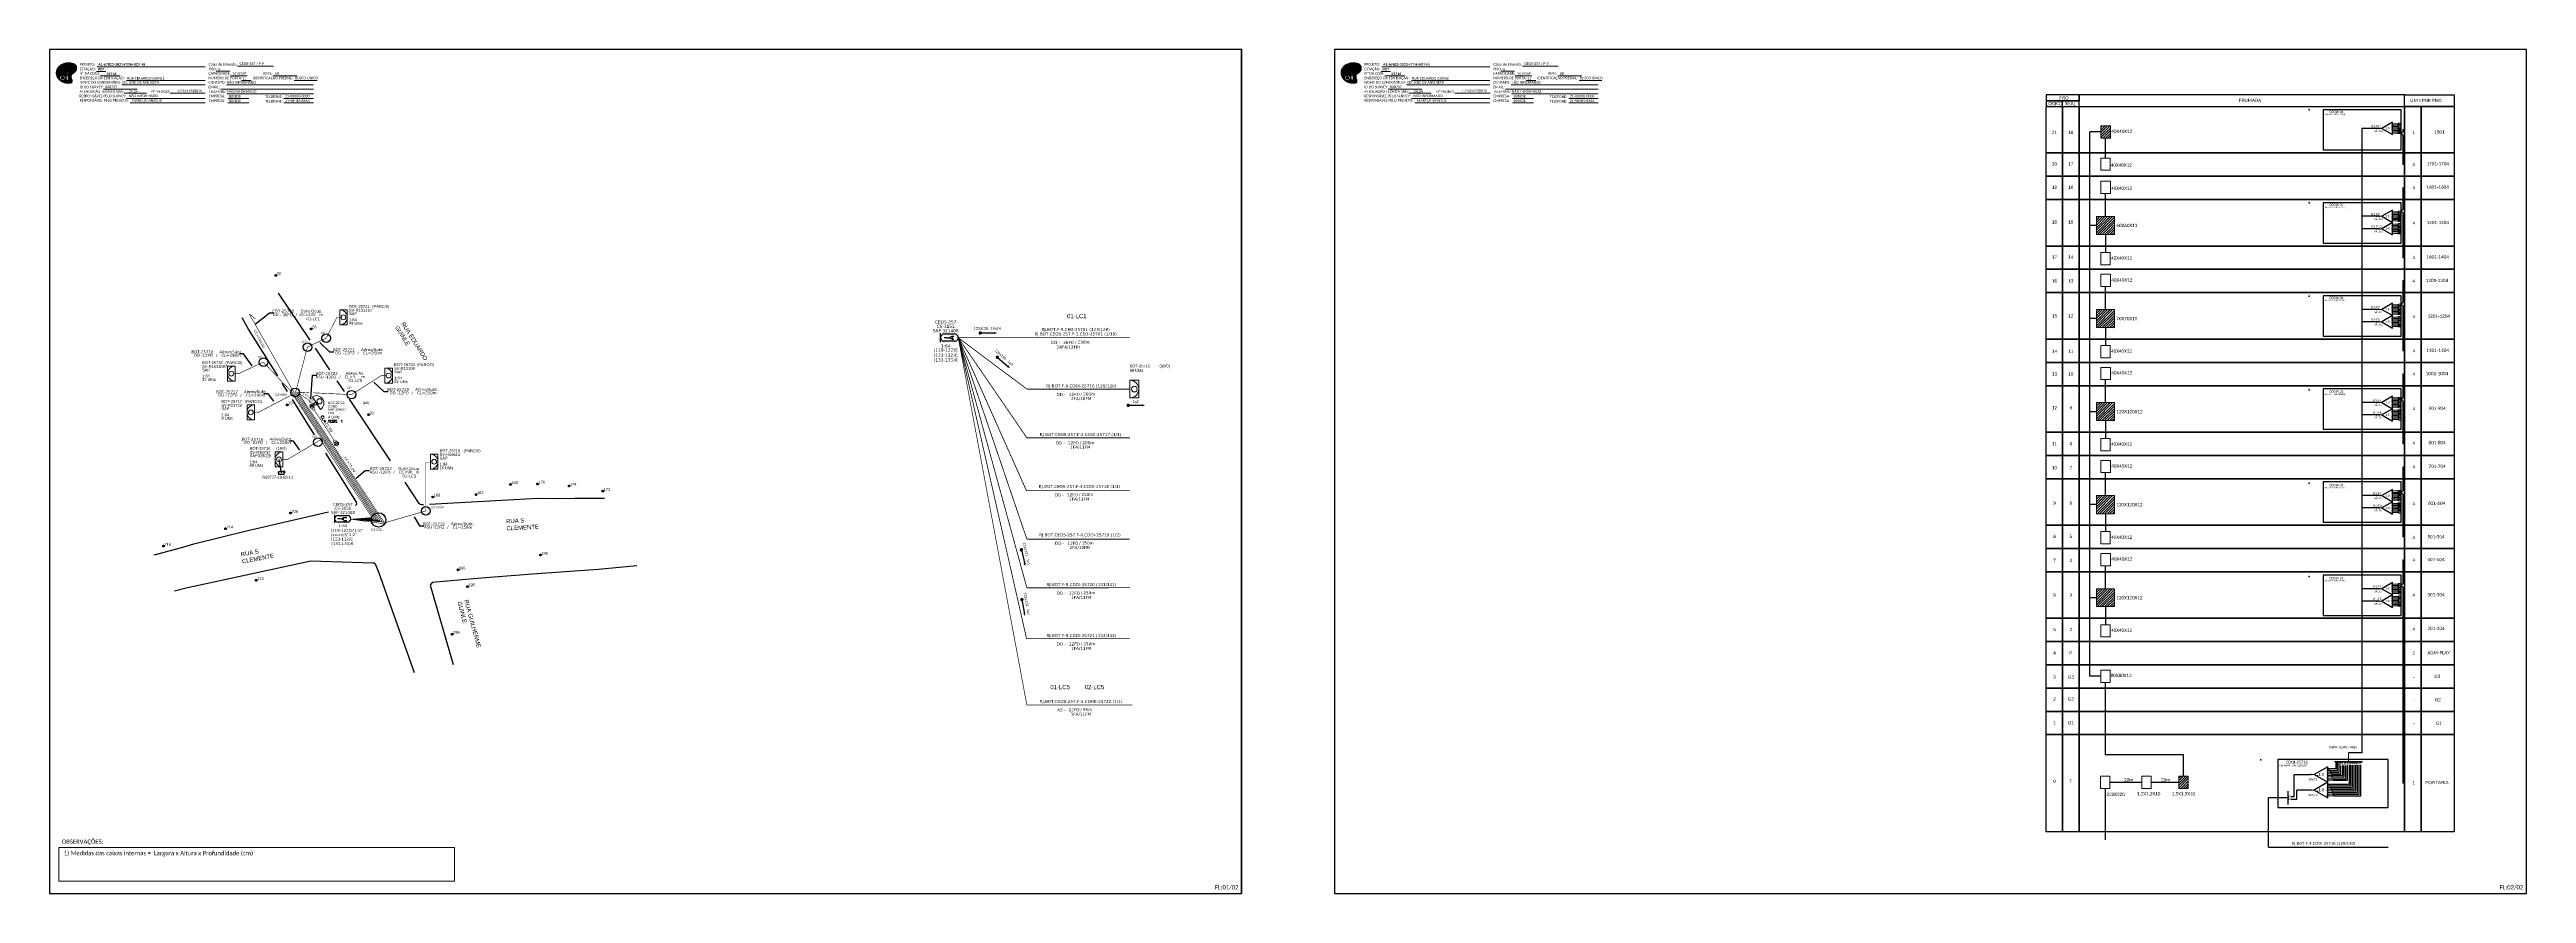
# Paper-space layout 'CDOI-25716' of a CAD drawing. Header units: inches. Extents: x 2 to 1744, y 3 to 597.
# The model-space entities are those that its viewports show. They can reach past a viewport. Long polylines and large blocks are cut down to what shows.
import ezdxf
from ezdxf.enums import TextEntityAlignment as Align

# ---------------------------------------------------------------- set-up
doc = ezdxf.new("R2010")
doc.units = ezdxf.units.IN
doc.header["$MEASUREMENT"] = 0
doc.linetypes.add('PHANTOM2', pattern=[1.25, 0.625, -0.125, 0.125, -0.125, 0.125, -0.125])
for name, color, linetype, lineweight in [('10.4-Postes', 1, 'Continuous', 0), ("20.0-LEGENDA DOS CDO'S", 1, 'Continuous', 0), ('20.1-CDO_INTERIOR', 1, 'Continuous', 0), ('20.2-CDO_POSTE', 1, 'Continuous', 5), ('20.6-CORDOALHA_SUPORTE', 7, 'Continuous', 25), ('40.1-ETIQUETAS', 1, 'Continuous', 20), ('CORDOALHA_SUPORTE', 7, 'Continuous', 25), ('Numeração', 98, 'Continuous', 0)]:
    doc.layers.add(name, color=color, linetype=linetype, lineweight=lineweight)
for name, color, linetype in [('20.4-CEOS', 1, 'Continuous'), ('CAP a instalar', 1, 'Continuous'), ('celulas gpon', 7, 'Continuous'), ('label_cabos', 7, 'Continuous'), ('Legenda', 1, 'Continuous'), ('locais', 5, 'Continuous'), ('locais legendas', 7, 'Continuous'), ('Numeração Texto', 34, 'Continuous'), ('Quadra', 98, 'Continuous'), ('Segmento Logradouro Texto', 7, 'Continuous'), ('SETA', 7, 'Continuous'), ('Subida Lateral', 5, 'Continuous'), ('surveys', 7, 'Continuous'), ('surveys legendas', 7, 'Continuous')]:
    doc.layers.add(name, color=color, linetype=linetype)
doc.layers.add('DROP DE CLIENTE', color=140, linetype='Continuous', plot=False)
doc.layers.add('EXTRA', color=50, linetype='Continuous', plot=False)
doc.styles.add('ARIAL', font='arial.ttf')
doc.styles.add('DIGICADE', font='arial.ttf')
doc.styles.add('ROMANS', font='romans.shx')
doc.styles.add('siredit', font='verdana.ttf')
doc.styles.add('WMF-Calibri0', font='calibri.ttf')
doc.styles.add('WMF-Calibri1', font='calibrib.ttf')
doc.linetypes.add('FENCELINE1', pattern='A,0.25,-0.1,[133,ltypeshp.shx,S=0.1,R=0,X=-0.1,Y=0],-0.1,1', length=1.45)
doc.linetypes.add('RESERVA', pattern='A,0.5,-0.15,["RESERVA",Standard,S=0.18,R=0,X=0,Y=-0.1],-1.3', length=1.95)
doc.dimstyles.new('CC', dxfattribs={"dimtxt": 1, "dimasz": 2, "dimexe": 0.18, "dimexo": 0.0625, "dimgap": 0.09, "dimtad": 0, "dimdec": 0, "dimrnd": 1, "dimzin": 0, "dimdsep": 46, "dimtxsty": 'siredit', "dimblk": 'NONE', "dimcen": 0, "dimse1": 1, "dimse2": 1, "dimsd1": 1, "dimsd2": 1, "dimclrt": 7, "dimadec": 0, "dimazin": 0, "dimtfac": 1, "dimtdec": 0, "dimtofl": 0, "dimtmove": 0, "dimatfit": 3, "dimfxl": 1, "dimtolj": 1, "dimtzin": 0, "dimarcsym": 0})
pattern_1 = [(45, (348.436, -48.2924), (-0.8838835, 0.8838835), [])]

# ---------------------------------------------------------------- blocks, each defined once
blk = doc.blocks.new('POLE_POLE')
at = {"layer": '10.4-Postes', "color": 1, "linetype": 'PHANTOM2'}
for points in [[(-0.000008, 0.000011), (0.000008, -0.000002)], [(0.000007, 0.000011), (-0.000008, -0.000003)]]:
    blk.add_lwpolyline(points, dxfattribs=at)
at = {"layer": '10.4-Postes', "color": 1}
blk.add_circle((0, 0.000004), 0.0000101, dxfattribs=at)
blk = doc.blocks.new('SURVEY_SURVEY')
for p, q in [((0, 0.0000127), (-0.0000126, 0.000009)), ((-0.0000126, 0.000009), (-0.0000086, 0.000009)), ((-0.0000086, 0), (-0.0000086, 0.000009)), ((0.0000086, 0), (-0.0000086, 0)), ((0, 0.0000127), (0.0000126, 0.000009)), ((0.0000084, 0.0000132), (0.0000098, 0.0000132)), ((0.0000084, 0.0000103), (0.0000084, 0.0000132)), ((0.0000126, 0.000009), (0.0000086, 0.000009)), ((0.0000086, 0.000009), (0.0000086, 0)), ((0.0000098, 0.0000132), (0.0000098, 0.0000099))]:
    blk.add_line(p, q)
blk = doc.blocks.new('CDOE_CT_POST_DESENHO')
at = {"color": 0}
blk.add_line((2.14, 0.39), (-2.11, 0.39), dxfattribs=at)
for centre, radius in [((0.01, 1.4), 0.733), ((0.01, 0), 0.393)]:
    blk.add_circle(centre, radius, dxfattribs=at)
blk.add_arc((0.01, 0.39), 2.12, 0, 180, dxfattribs=at)
blk = doc.blocks.new('CDOI_CT_DRT')
at = {"layer": '20.1-CDO_INTERIOR', "color": 0, "lineweight": 18}
blk.add_lwpolyline([(2.13, -2.13), (2.13, 2.12), (0, 2.12), (0, -2.13)], close=True, dxfattribs=at)
blk.add_circle((1.06, 0), 0.68, dxfattribs=at)
blk.add_arc((0, 0), 2.13, 269.97241, 89.97241, dxfattribs=at)
at = {"layer": "20.0-LEGENDA DOS CDO'S", "color": 0, "style": 'ARIAL'}
for tag, p in [('SAP', (2.61, 0.61)), ('CDO_N', (2.61, 2.69)), ('SURVEY', (2.61, 1.6)), ('1:XX', (2.6, -1.08)), ('UMS', (2.6, -2.09))]:
    blk.add_attdef(tag, p, '', height=0.68, rotation=359.97241, dxfattribs=at)
blk.add_attdef('FIBRAS_UTILIZADAS', text='', height=0.68, rotation=359.97241, dxfattribs=at).set_placement((10.32, 2.69), align=Align.CENTER)
blk = doc.blocks.new('MANHOLE_MS')
at = {"linetype": 'Continuous'}
blk.add_circle((0, 0), 0.0000101, dxfattribs=at)
blk = doc.blocks.new('*U52')
at = {"layer": '20.4-CEOS', "color": 7, "style": 'siredit'}
for tag, p in [('FIBRAS_SPLITTER', (0, 0)), ('FIBRAS_TOP_C', (0, -4.13)), ('RESERVA_FINAIS', (0, -5.46))]:
    blk.add_attdef(tag, p, '', height=1.01, dxfattribs=at)
for tag, p, flags in [('QTDE', (0, -9.4), 1), ('ID_ATIVIDADE', (0, -6.77), 3), ('FATOR', (0, -8.09), 1), ('FID', (0, -10.71), 1)]:
    blk.add_attdef(tag, p, '', height=1.01, dxfattribs=dict(at, flags=flags))
blk = doc.blocks.new('*U53')
at = {"layer": '20.4-CEOS', "color": 7, "style": 'siredit'}
blk.add_attdef('FIBRAS_SPLITTER', (0, 0), '', height=1.01, dxfattribs=at)
for tag, p, flags in [('QTDE', (0, -4.11), 1), ('ID_ATIVIDADE', (0, -1.48), 3), ('FATOR', (0, -2.79), 1), ('FID', (0, -5.42), 1)]:
    blk.add_attdef(tag, p, '', height=1.01, dxfattribs=dict(at, flags=flags))
blk = doc.blocks.new('Inst CDOE-8 CAIXA DIST OPT CDOE 48F_8D C_SPL OPTAP')
at = {"layer": "20.0-LEGENDA DOS CDO'S", "color": 0, "style": 'ARIAL'}
for tag, p, height in [('1:XX', (-0.01, 1.7), 0.8), ('SAP', (0.12, 2.96), 0.8), ('CORDOALHA', (0.12, 4.02), 0.8), ('FID', (0.12, 5.25), 0.8), ('UMS', (0.14, 0.22), 1), ('FIBRAS_UTILIZADAS', (2.38, 5.26), 0.8)]:
    blk.add_attdef(tag, p, '', height=height, rotation=0.11799, dxfattribs=at)
at = {"layer": "20.0-LEGENDA DOS CDO'S", "color": 0}
for tag, p, style, flags in [('ID_ATIVIDADE', (0.12, 6.47), 'ARIAL', 3), ('FATOR', (7.92, 6.47), 'ARIAL', 1), ('QTDE', (0.23, -0.97), 'DIGICADE', 3)]:
    blk.add_attdef(tag, p, '', height=0.8, rotation=0.11799, dxfattribs=dict(at, style=style, flags=flags))
blk = doc.blocks.new('Teste  FTTH')
at = {"color": 0, "lineweight": 0, "style": 'ROMANS'}
for tag, p in [('TESTE', (-2.3, -0.29)), ('QTDE', (0.21, -0.29))]:
    blk.add_attdef(tag, p, '', height=0.48, dxfattribs=at)
for tag, p, flags in [('FID', (-2.23, -1.25), 1), ('FATOR', (-2.23, -2.03), 3), ('ID_ATIVIDADE', (-2.23, -2.72), 3)]:
    blk.add_attdef(tag, p, '', height=0.48, dxfattribs=dict(at, flags=flags))
blk = doc.blocks.new('CDOI_CT_ESQ')
at = {"layer": '20.1-CDO_INTERIOR', "color": 0, "lineweight": 18}
blk.add_lwpolyline([(-2.12, -2.13), (-2.12, 2.12), (0, 2.12), (0.01, -2.13)], close=True, dxfattribs=at)
blk.add_circle((-1.06, 0), 0.68, dxfattribs=at)
blk.add_arc((0.01, 0), 2.13, 90.02759, 270.02759, dxfattribs=at)
at = {"layer": "20.0-LEGENDA DOS CDO'S", "color": 0, "style": 'ARIAL'}
for tag, p in [('SAP', (-9.3, 0.61)), ('CDO_N', (-9.3, 2.69)), ('SURVEY', (-9.3, 1.6)), ('1:XX', (-9.31, -1.08)), ('UMS', (-9.31, -2.09))]:
    blk.add_attdef(tag, p, '', height=0.68, rotation=359.97241, dxfattribs=at)
blk.add_attdef('FIBRAS_UTILIZADAS', text='', height=0.68, rotation=359.97241, dxfattribs=at).set_placement((-1.59, 2.69), align=Align.CENTER)
blk = doc.blocks.new('Inst CORD ALUMINIO 4.8 MM 3F(sem recursos)')
at = {"color": 0, "lineweight": 0, "style": 'ROMANS'}
blk.add_attdef('FID', (-19.18, -2.21), '', height=1, dxfattribs=at)
at = {"color": 0, "lineweight": 0, "style": 'ROMANS', "flags": 3}
for tag, p in [('ID_ATIVIDADE', (-5.2, -6.67)), ('FATOR', (-5.2, -4.44))]:
    blk.add_attdef(tag, p, '', height=1, dxfattribs=at)
at = {"color": 0, "lineweight": 0, "style": 'ROMANS'}
blk.add_attdef('LANCE', text='', height=1, dxfattribs=at).set_placement((-0.54, -2.21), align=Align.RIGHT)
at = {"layer": 'label_cabos', "color": 0, "style": 'siredit'}
blk.add_attdef('QTDE', (-0.54, -2.21), '', height=1, rotation=359.69001, dxfattribs=at)
blk = doc.blocks.new('LEGENDA DOS CABOS')
at = {"layer": 'EXTRA', "style": 'siredit'}
for tag, p in [('ID', (4.6, 0.97)), ('XX', (9.03, 0.97))]:
    blk.add_attdef(tag, text='', height=0.48, rotation=359.69001, dxfattribs=at).set_placement(p, align=Align.MIDDLE_CENTER)
at = {"layer": 'Legenda', "color": 7, "style": 'siredit'}
for tag, p in [('TIPO_CABO', (1.31, 0)), ('CABO', (4.69, -0.05)), ('/', (6.81, -0.05)), ('METROS', (10.03, -0.05))]:
    blk.add_attdef(tag, text='', height=0.8, rotation=359.69001, dxfattribs=at).set_placement(p, align=Align.MIDDLE_CENTER)
blk = doc.blocks.new('_None')
blk = doc.blocks.new('Inst CB AS CFOA-SM-ASU-120-S-12')
at = {"layer": 'label_cabos', "color": 0, "style": 'siredit'}
for tag, flags, p in [('ID_ATIVIDADE', 3, (1.31, 2.67)), ('FATOR', 1, (11.56, 2.55))]:
    blk.add_attdef(tag, text='', height=1, rotation=359.69001, dxfattribs=dict(at, flags=flags)).set_placement(p, align=Align.MIDDLE_CENTER)
for tag, p in [('TIPO_CABO', (1.26, 0)), ('DESTINO_CABO', (3.13, 1.26)), ('CABO', (4.69, -0.05)), ('/', (7.71, -0.05)), ('LANCE', (10.81, 0)), ('TIPO_CABO', (13.11, 1.24)), ('UND', (15.96, 0)), ('FID', (13.15, -1.41))]:
    blk.add_attdef(tag, text='', height=1, rotation=359.69001, dxfattribs=at).set_placement(p, align=Align.MIDDLE_CENTER)
blk.add_attdef('QTDE', (12.43, -0.47), '', height=1, rotation=359.69001, dxfattribs=at)
blk = doc.blocks.new('Inst CB DT OCUP CFOA-SM-DD-S-36')
at = {"layer": 'label_cabos', "color": 0, "style": 'siredit'}
for tag, flags, p in [('ID_ATIVIDADE', 3, (1.31, 2.67)), ('FATOR', 1, (11.56, 2.55))]:
    blk.add_attdef(tag, text='', height=1, rotation=359.69001, dxfattribs=dict(at, flags=flags)).set_placement(p, align=Align.MIDDLE_CENTER)
for tag, p in [('TIPO_CABO', (1.11, 0)), ('DESTINO_CABO', (3.13, 1.26)), ('CABO', (4.69, -0.05)), ('/', (7.71, -0.05)), ('LANCE', (10.41, 0.02)), ('TIPO_CABO', (13.11, 1.24)), ('UND', (16.46, 0)), ('FID', (13.65, -1.41))]:
    blk.add_attdef(tag, text='', height=1, rotation=359.69001, dxfattribs=at).set_placement(p, align=Align.MIDDLE_CENTER)
blk.add_attdef('QTDE', (11.93, -0.45), '', height=1, rotation=359.69001, dxfattribs=at)
blk = doc.blocks.new('Inst CB DT OCUP CFOA-SM-ASU-120-S-12')
at = {"layer": 'label_cabos', "color": 0, "style": 'siredit'}
for tag, flags, p in [('ID_ATIVIDADE', 3, (1.31, 2.67)), ('FATOR', 1, (11.56, 2.55))]:
    blk.add_attdef(tag, text='', height=1, rotation=359.69001, dxfattribs=dict(at, flags=flags)).set_placement(p, align=Align.MIDDLE_CENTER)
for tag, p in [('TIPO_CABO', (1.26, 0)), ('DESTINO_CABO', (3.13, 1.26)), ('CABO', (4.69, -0.05)), ('/', (7.71, -0.05)), ('LANCE', (10.91, 0)), ('TIPO_CABO', (13.11, 1.24)), ('UND', (15.96, 0)), ('FID', (13.15, -1.41))]:
    blk.add_attdef(tag, text='', height=1, rotation=359.69001, dxfattribs=at).set_placement(p, align=Align.MIDDLE_CENTER)
blk.add_attdef('QTDE', (12.43, -0.47), '', height=1, rotation=359.69001, dxfattribs=at)
blk = doc.blocks.new('A$C415C251F')
at = {"color": 3}
blk.add_point((0, 0), dxfattribs=at)
blk = doc.blocks.new('LEG_CDOIA8_C-SPLT_ESQ')
at = {"color": 3, "extrusion": (0, 0, -1), "xscale": -1, "zscale": -1}
blk.add_blockref('A$C415C251F', (0, 0), dxfattribs=at)
at = {"style": 'ARIAL', "flags": 4}
blk.add_attdef('SPLITAGEM', text='', height=1.5, dxfattribs=at).set_placement((18.6, -12.6), align=Align.CENTER)
at = {"color": 1, "style": 'WMF-Calibri0', "flags": 4}
blk.add_attdef('MODELO', text='', height=1.5, dxfattribs=at).set_placement((22.5, -4.5), align=Align.CENTER)
blk.add_attdef('CDO', (21.4, -2.6), '', height=2, dxfattribs=at)
blk = doc.blocks.new('SPLT_1-8_SC-APC')
at = {"color": 1, "lineweight": 0}
blk.add_lwpolyline([(-17, -7.5), (-19.3, -7.5)], dxfattribs=at)
at = {"color": 1}
blk.add_lwpolyline([(-7.4, -2.1), (-17, -7.5), (-7.4, -13), (-7.4, -2.1)], dxfattribs=at)
at = {"color": 3, "lineweight": 0}
for points in [[(-3, -3.5), (-7.4, -3.5)], [(-7.4, -4.7), (-3, -4.7)], [(-7.4, -5.8), (-3, -5.8)], [(-7.4, -7), (-3, -7)], [(-7.4, -8.1), (-3, -8.1)], [(-7.4, -9.3), (-3, -9.3)], [(-7.4, -10.4), (-3, -10.4)], [(-7.4, -11.6), (-3, -11.6)], [(-2.4, -3), (-2.4, -4)], [(-2.4, -3), (0, -3)], [(-2.4, -4), (0, -4)], [(-2.4, -4.2), (-2.4, -5.2)], [(-2.4, -4.2), (0, -4.2)], [(-2.4, -5.2), (0, -5.2)], [(-2.4, -5.3), (-2.4, -6.3)], [(-2.4, -5.3), (0, -5.3)], [(-2.4, -6.3), (0, -6.3)], [(-2.4, -6.5), (-2.4, -7.5)], [(-2.4, -6.5), (0, -6.5)], [(-2.4, -7.5), (0, -7.5)], [(-2.4, -7.6), (-2.4, -8.6)], [(-2.4, -7.6), (0, -7.6)], [(-2.4, -8.6), (0, -8.6)], [(-2.4, -8.8), (-2.4, -9.8)], [(-2.4, -8.8), (0, -8.8)], [(-2.4, -9.8), (0, -9.8)], [(-2.4, -9.9), (-2.4, -10.9)], [(-2.4, -9.9), (0, -9.9)], [(-2.4, -10.9), (0, -10.9)], [(-2.4, -11.1), (-2.4, -12.1)], [(-2.4, -11.1), (0, -11.1)], [(-2.4, -12.1), (0, -12.1)]]:
    blk.add_lwpolyline(points, dxfattribs=at)
for points in [[(-3, -3.2), (-2.4, -3.2), (-2.4, -3.8), (-3, -3.8)], [(-3, -4.4), (-2.4, -4.4), (-2.4, -5), (-3, -5)], [(-3, -5.5), (-2.4, -5.5), (-2.4, -6.1), (-3, -6.1)], [(-3, -6.7), (-2.4, -6.7), (-2.4, -7.3), (-3, -7.3)], [(-3, -7.8), (-2.4, -7.8), (-2.4, -8.4), (-3, -8.4)], [(-3, -9), (-2.4, -9), (-2.4, -9.6), (-3, -9.6)], [(-3, -10.1), (-2.4, -10.1), (-2.4, -10.7), (-3, -10.7)], [(-3, -11.3), (-2.4, -11.3), (-2.4, -11.9), (-3, -11.9)]]:
    blk.add_lwpolyline(points, close=True, dxfattribs=at)
at = {"color": 1, "style": 'ARIAL'}
for s, height, p in [('1:8', 2, (-13.9, -8.4)), ('S1', 0.75, (-8.7, -3.8)), ('S2', 0.75, (-8.7, -5)), ('S3', 0.75, (-8.7, -6.2)), ('S4', 0.75, (-8.7, -7.4)), ('S5', 0.75, (-8.7, -8.6)), ('S6', 0.75, (-8.7, -9.7)), ('S7', 0.75, (-8.7, -10.8)), ('S8', 0.75, (-8.7, -11.9))]:
    blk.add_text(s, height=height, dxfattribs=at).set_placement(p)
blk = doc.blocks.new('SPLITTER_')
blk.add_point((0, 0))
at = {"style": 'ARIAL', "flags": 4}
blk.add_attdef('SPLT', (0, -3.3), '', height=1.5, dxfattribs=at)
blk = doc.blocks.new('OI')
h = blk.add_hatch(color=40)
edge = h.paths.add_edge_path()
edge.add_spline(control_points=[(4.4, -0.7), (3.9, -1), (3.3, -1.5), (2.8, -2.6), (2.9, -3.5), (3.1, -4.3), (3.3, -4.9), (3.4, -5.4), (3.4, -5.9), (3.2, -6.4), (2.5, -6.6), (1.7, -6.6), (0.6, -6.7), (-0.6, -6.4), (-1.6, -6.1), (-2.8, -5.6), (-3.9, -4.8), (-4.9, -3.7), (-5.3, -2.6), (-5.6, -1.9), (-5.8, -1), (-5.7, 0.5), (-5.1, 2), (-4.1, 3), (-3.3, 3.6), (-2.4, 4.2), (-1.4, 4.4), (-0.6, 4.7), (0.8, 4.9), (2.2, 5), (3.8, 4.6), (4.7, 4.2), (5.4, 3.7), (5.8, 3), (6, 2.2), (6, 1.5), (5.7, 0.6), (5.3, 0.1), (4.9, -0.4), (4.5, -0.6), (4.4, -0.7)], knot_values=[0, 0, 0, 0, 1.60434, 2.417191, 3.427595, 4.282808, 4.776746, 5.304182, 5.888771, 6.258406, 6.858137, 7.79129, 8.986195, 10.124242, 11.187857, 12.242908, 13.953784, 15.414161, 16.515391, 17.349188, 17.675853, 19.552021, 21.515531, 22.568638, 23.63245, 24.621084, 25.782718, 26.745347, 27.142653, 29.870543, 31.004649, 31.921532, 32.709589, 33.801391, 34.042471, 35.192333, 35.971461, 36.628871, 37.254359, 37.836911, 37.836911, 37.836911, 37.836911], degree=3, periodic=0)
h.paths.add_polyline_path([(1.1, -0.9, -1), (0, -0.9, -1)], flags=16)
edge = h.paths.add_edge_path(flags=16)
edge.add_ellipse((0.6, -3.6), major_axis=(-0.02, 1.71), ratio=0.361305, start_angle=0, end_angle=360)
h.paths.add_polyline_path([(-0.4, -3.6, -1), (-3.8, -3.6, -1)], flags=16)
edge = h.paths.add_edge_path(flags=0)
edge.add_ellipse((-2.1, -3.6), major_axis=(0, 0.885), ratio=0.758294, start_angle=0, end_angle=360)
at = {"color": 40}
for centre, radius in [((-2.1, -3.6), 1.72), ((0.5, -0.9), 0.587)]:
    blk.add_circle(centre, radius, dxfattribs=at)
blk.add_ellipse((-2.1, -3.6), major_axis=(0, 0.885), ratio=0.758294, start_param=-3.141592653589792, end_param=3.141592653589792, dxfattribs=at)
blk.add_ellipse((0.6, -3.6), major_axis=(-0.02, 1.71), ratio=0.361305, dxfattribs=at)
at = {"color": 40, "start_tangent": (-0.800898, -0.598801), "end_tangent": (-0.800898, -0.598801)}
blk.add_spline([(4.4, -0.7), (3.2, -1.8), (2.9, -2.5), (2.9, -3.5), (3.1, -4.4), (3.3, -4.8), (3.4, -5.4), (3.4, -6), (3.2, -6.3), (2.7, -6.5), (1.7, -6.6), (0.5, -6.6), (-0.6, -6.4), (-1.6, -6.1), (-2.6, -5.7), (-3.9, -4.7), (-4.9, -3.6), (-5.4, -2.6), (-5.6, -1.8), (-5.7, -1.5), (-5.6, 0.4), (-4.8, 2.2), (-4.1, 3), (-3.3, 3.6), (-2.4, 4.1), (-1.3, 4.5), (-0.4, 4.7), (0, 4.8), (2.7, 4.8), (3.8, 4.5), (4.7, 4.2), (5.3, 3.7), (5.9, 2.7), (5.9, 2.5), (5.9, 1.3), (5.7, 0.6), (5.3, 0.1), (4.8, -0.4), (4.4, -0.7)], degree=3, dxfattribs=at)

msp = doc.modelspace()

# ---------------------------------------------------------------- hatches: boundary and pattern name
h = msp.add_hatch()
h.set_pattern_fill('ANSI31', color=1, scale=10, style=0)
h.set_pattern_definition(pattern_1)
h.paths.add_polyline_path([(3383.3, 695.4), (3376.6, 695.4), (3376.6, 686.8), (3383.3, 686.8)])
h = msp.add_hatch(color=3)
h.dxf.hatch_style = 1
edge = h.paths.add_edge_path()
edge.add_arc((3572.4, 693.6), 0.242, 0, 360)
h = msp.add_hatch()
h.set_pattern_fill('ANSI31', color=1, scale=10, style=0)
h.set_pattern_definition([(45, (1958.8286, 287.3824), (-0.8838835, 0.8838835), [])])
h.paths.add_polyline_path([(3386.1, 631.5), (3373.5, 631.5), (3373.5, 618.9), (3386.1, 618.9)])
h = msp.add_hatch(color=3)
h.dxf.hatch_style = 1
edge = h.paths.add_edge_path()
edge.add_arc((3572.4, 631.7), 0.242, 0, 360)
h = msp.add_hatch(color=3)
h.dxf.hatch_style = 1
edge = h.paths.add_edge_path()
edge.add_arc((3572.4, 622.9), 0.242, 0, 360)
h = msp.add_hatch()
h.set_pattern_fill('ANSI31', color=1, scale=10, style=0)
h.set_pattern_definition([(45, (1958.8286, 221.8949), (-0.8838835, 0.8838835), [])])
h.paths.add_polyline_path([(3386.1, 566.1), (3373.5, 566.1), (3373.5, 553.4), (3386.1, 553.4)])
h = msp.add_hatch(color=3)
h.dxf.hatch_style = 1
edge = h.paths.add_edge_path()
edge.add_arc((3572.4, 566.2), 0.242, 0, 360)
h = msp.add_hatch(color=3)
h.dxf.hatch_style = 1
edge = h.paths.add_edge_path()
edge.add_arc((3572.4, 557.5), 0.242, 0, 360)
h = msp.add_hatch()
h.set_pattern_fill('ANSI31', color=1, scale=10, style=0)
h.set_pattern_definition([(45, (1958.8286, 156.4074), (-0.8838835, 0.8838835), [])])
h.paths.add_polyline_path([(3386.1, 500.6), (3373.5, 500.6), (3373.5, 487.9), (3386.1, 487.9)])
h = msp.add_hatch(color=3)
h.dxf.hatch_style = 1
edge = h.paths.add_edge_path()
edge.add_arc((3572.4, 500.7), 0.242, 0, 360)
h = msp.add_hatch(color=3)
h.dxf.hatch_style = 1
edge = h.paths.add_edge_path()
edge.add_arc((3572.4, 492), 0.242, 0, 360)
h = msp.add_hatch()
h.set_pattern_fill('ANSI31', color=1, scale=10, style=0)
h.set_pattern_definition([(45, (1958.8286, 90.9199), (-0.8838835, 0.8838835), [])])
h.paths.add_polyline_path([(3386.1, 435.1), (3373.5, 435.1), (3373.5, 422.4), (3386.1, 422.4)])
h = msp.add_hatch(color=3)
h.dxf.hatch_style = 1
edge = h.paths.add_edge_path()
edge.add_arc((3572.4, 435.2), 0.242, 0, 360)
h = msp.add_hatch(color=3)
h.dxf.hatch_style = 1
edge = h.paths.add_edge_path()
edge.add_arc((3572.4, 426.5), 0.242, 0, 360)
h = msp.add_hatch()
h.set_pattern_fill('ANSI31', color=1, scale=10, style=0)
h.set_pattern_definition([(45, (1958.8286, 25.4324), (-0.8838835, 0.8838835), [])])
h.paths.add_polyline_path([(3386.1, 369.6), (3373.5, 369.6), (3373.5, 357), (3386.1, 357)])
h = msp.add_hatch(color=3)
h.dxf.hatch_style = 1
edge = h.paths.add_edge_path()
edge.add_arc((3572.4, 369.6), 0.242, 0, 360)
h = msp.add_hatch(color=3)
h.dxf.hatch_style = 1
edge = h.paths.add_edge_path()
edge.add_arc((3572.4, 360.8), 0.242, 0, 360)
h = msp.add_hatch()
h.set_pattern_fill('ANSI31', color=1, scale=10, style=0)
h.set_pattern_definition(pattern_1)
h.paths.add_polyline_path([(3438.1, 237.7), (3431.5, 237.7), (3431.5, 229.1), (3438.1, 229.1)])
h = msp.add_hatch(color=3)
h.dxf.hatch_style = 1
edge = h.paths.add_edge_path()
edge.add_arc((3524.4, 238.8), 0.242, 0, 360)
h = msp.add_hatch(color=3)
h.dxf.hatch_style = 1
edge = h.paths.add_edge_path()
edge.add_arc((3524.4, 227.9), 0.242, 0, 360)
h = msp.add_hatch(color=3)
h.dxf.hatch_style = 1
edge = h.paths.add_edge_path()
edge.add_arc((3537.1, 242.8), 0.242, 0, 360)
h = msp.add_hatch(color=3)
h.dxf.hatch_style = 1
edge = h.paths.add_edge_path()
edge.add_arc((3537.1, 231.9), 0.242, 0, 360)
h = msp.add_hatch(color=3)
h.dxf.hatch_style = 1
edge = h.paths.add_edge_path()
edge.add_arc((3537.6, 241.7), 0.242, 0, 360)
h = msp.add_hatch(color=3)
h.dxf.hatch_style = 1
edge = h.paths.add_edge_path()
edge.add_arc((3537.6, 230.8), 0.242, 0, 360)
h = msp.add_hatch(color=3)
h.dxf.hatch_style = 1
edge = h.paths.add_edge_path()
edge.add_arc((3538.1, 240.5), 0.242, 0, 360)
h = msp.add_hatch(color=3)
h.dxf.hatch_style = 1
edge = h.paths.add_edge_path()
edge.add_arc((3538.1, 229.6), 0.242, 0, 360)
h = msp.add_hatch(color=3)
h.dxf.hatch_style = 1
edge = h.paths.add_edge_path()
edge.add_arc((3538.6, 239.4), 0.242, 0, 360)
h = msp.add_hatch(color=3)
h.dxf.hatch_style = 1
edge = h.paths.add_edge_path()
edge.add_arc((3538.6, 228.5), 0.242, 0, 360)
h = msp.add_hatch(color=3)
h.dxf.hatch_style = 1
edge = h.paths.add_edge_path()
edge.add_arc((3539.1, 238.2), 0.242, 0, 360)
h = msp.add_hatch(color=3)
h.dxf.hatch_style = 1
edge = h.paths.add_edge_path()
edge.add_arc((3539.1, 227.3), 0.242, 0, 360)
h = msp.add_hatch(color=3)
h.dxf.hatch_style = 1
edge = h.paths.add_edge_path()
edge.add_arc((3539.6, 237.1), 0.242, 0, 360)
h = msp.add_hatch(color=3)
h.dxf.hatch_style = 1
edge = h.paths.add_edge_path()
edge.add_arc((3540.1, 235.9), 0.242, 0, 360)
h = msp.add_hatch(color=3)
h.dxf.hatch_style = 1
edge = h.paths.add_edge_path()
edge.add_arc((3540.6, 234.8), 0.242, 0, 360)
h = msp.add_hatch(color=3)
h.dxf.hatch_style = 1
edge = h.paths.add_edge_path()
edge.add_arc((3539.6, 226.2), 0.242, 0, 360)
h = msp.add_hatch(color=3)
h.dxf.hatch_style = 1
edge = h.paths.add_edge_path()
edge.add_arc((3540.1, 225), 0.242, 0, 360)
h = msp.add_hatch(color=3)
h.dxf.hatch_style = 1
edge = h.paths.add_edge_path()
edge.add_arc((3540.6, 223.9), 0.242, 0, 360)

# ---------------------------------------------------------------- linework, layer by layer
at = {"color": 5}
for p, q in [((3572.4, 693.6), (3560.3, 693.6)), ((3572.4, 631.7), (3560.3, 631.7)), ((3572.4, 622.9), (3560.3, 622.9)), ((3572.4, 566.2), (3560.3, 566.2)), ((3572.4, 557.5), (3560.3, 557.5)), ((3572.4, 500.7), (3560.3, 500.7)), ((3572.4, 492), (3560.3, 492)), ((3572.4, 435.2), (3560.3, 435.2)), ((3572.4, 426.5), (3560.3, 426.5)), ((3572.4, 369.6), (3560.3, 369.6)), ((3572.4, 360.8), (3560.3, 360.8))]:
    msp.add_line(p, q, dxfattribs=at)
at = {"color": 0, "lineweight": 0}
for p, q in [((1940.1, 187.4), (2218.4, 187.4)), ((1940.1, 163.7), (1940.1, 187.4)), ((2218.4, 187.4), (2218.4, 163.7)), ((2218.4, 163.7), (1940.1, 163.7))]:
    msp.add_line(p, q, dxfattribs=at)
for points in [[(1933.5, 155.1), (2772.1, 155.1), (2772.1, 749.1), (1933.5, 749.1), (1933.5, 155.1)], [(2837.4, 155.1), (3676, 155.1), (3676, 749.1), (2837.4, 749.1), (2837.4, 155.1)], [(3361.3, 709), (3590.3, 709), (3590.3, 717.2), (3361.3, 717.2), (3361.3, 717.2), (3361.3, 713.1)], [(3349.7, 709), (3349.7, 713.1)]]:
    msp.add_lwpolyline(points)
at = {"color": 7, "lineweight": 0}
for points in [[(1966.5, 733.7), (1973.1, 733.7)], [(1967, 737), (2043, 737)], [(2050.8, 733.8), (2060.3, 733.8)], [(2065.8, 737.5), (2091, 737.5)], [(2870.4, 733.7), (2876.9, 733.7)], [(2870.9, 737), (2946.8, 737)], [(2954.6, 733.8), (2964.1, 733.8)], [(2969.7, 737.5), (2994.8, 737.5)], [(1969.2, 730.7), (1983.1, 730.7)], [(1971.5, 721.3), (1995.1, 721.3)], [(1984.3, 724.3), (2043, 724.3)], [(1986, 718.3), (2001.7, 718.3)], [(1987.7, 727.4), (2043, 727.4)], [(1987.7, 714.7), (2043, 714.7)], [(2018.4, 718.3), (2042.8, 718.3)], [(2018.9, 718.3), (2043, 718.3)], [(2053.9, 721.1), (2119.2, 721.1)], [(2058, 724.3), (2119.2, 724.3)], [(2058.2, 717.8), (2119.2, 717.8)], [(2058.8, 714.7), (2073.6, 714.7)], [(2060.8, 730.7), (2072.5, 730.7)], [(2068.4, 727.4), (2075.4, 727.4)], [(2090.8, 730.7), (2107.6, 730.7)], [(2098.4, 714.7), (2119.2, 714.7)], [(2105.6, 727.4), (2121.8, 727.4)], [(2873, 730.7), (2887, 730.7)], [(2875.3, 721.3), (2899, 721.3)], [(2888.2, 724.3), (2946.8, 724.3)], [(2889.9, 718.3), (2905.5, 718.3)], [(2891.6, 727.4), (2946.8, 727.4)], [(2891.6, 714.7), (2946.8, 714.7)], [(2922.2, 718.3), (2946.7, 718.3)], [(2922.7, 718.3), (2946.9, 718.3)], [(2957.8, 721.1), (3023, 721.1)], [(2961.8, 724.3), (3023, 724.3)], [(2962.1, 717.8), (3023, 717.8)], [(2962.7, 714.7), (2977.5, 714.7)], [(2964.7, 730.7), (2976.3, 730.7)], [(2972.3, 727.4), (2979.2, 727.4)], [(2994.6, 730.7), (3011.5, 730.7)], [(3002.3, 714.7), (3023, 714.7)], [(3009.5, 727.4), (3025.6, 727.4)], [(1990.2, 711.5), (2043, 711.5)], [(2058.8, 711.5), (2073.6, 711.5)], [(2098.4, 711.5), (2119.2, 711.5)], [(2894.1, 711.5), (2946.8, 711.5)], [(2962.7, 711.5), (2977.5, 711.5)], [(3002.3, 711.5), (3023, 711.5)], [(3537.1, 242.8), (3536.2, 242.8)], [(3536.2, 241.7), (3537.6, 241.7)], [(3536.2, 240.5), (3538.1, 240.5)], [(3536.2, 239.4), (3538.6, 239.4)], [(3536.2, 238.2), (3539.1, 238.2)], [(3536.2, 237.1), (3539.6, 237.1)], [(3536.2, 235.9), (3540.1, 235.9)], [(3536.2, 234.8), (3540.6, 234.8)], [(3537.1, 231.9), (3536.2, 231.9)], [(3536.2, 230.8), (3537.6, 230.8)], [(3536.2, 229.6), (3538.1, 229.6)], [(3536.2, 228.5), (3538.6, 228.5)], [(3536.2, 227.3), (3539.1, 227.3)], [(3536.2, 226.2), (3539.6, 226.2)], [(3536.2, 225), (3540.1, 225)], [(3536.2, 223.9), (3540.6, 223.9)]]:
    msp.add_lwpolyline(points, dxfattribs=at)
at = {"color": 0}
for points in [[(3338.2, 713.1), (3361.3, 713.1), (3361.3, 717.2), (3338.2, 717.2)], [(3338.2, 709), (3361.3, 709), (3361.3, 713.1), (3338.2, 713.1)]]:
    msp.add_lwpolyline(points, close=True, dxfattribs=at)
for points in [[(3590.3, 717.2), (3625.1, 717.2), (3625.1, 709), (3590.3, 709)], [(3338.2, 709), (3349.7, 709), (3349.7, 676.3), (3338.2, 676.3)], [(3349.7, 709), (3361.3, 709), (3361.3, 676.3), (3349.7, 676.3)], [(3361.3, 709), (3590.3, 709), (3590.3, 676.3), (3361.3, 676.3)], [(3590.3, 709), (3601.9, 709), (3601.9, 676.3), (3590.3, 676.3)], [(3601.9, 709), (3625.1, 709), (3625.1, 676.3), (3601.9, 676.3)], [(3338.2, 676.3), (3349.7, 676.3), (3349.7, 659.9), (3338.2, 659.9)], [(3349.7, 676.3), (3361.3, 676.3), (3361.3, 659.9), (3349.7, 659.9)], [(3361.3, 676.3), (3590.3, 676.3), (3590.3, 659.9), (3361.3, 659.9)], [(3590.3, 676.3), (3601.9, 676.3), (3601.9, 659.9), (3590.3, 659.9)], [(3601.9, 676.3), (3625.1, 676.3), (3625.1, 659.9), (3601.9, 659.9)], [(3338.2, 659.9), (3349.7, 659.9), (3349.7, 643.5), (3338.2, 643.5)], [(3349.7, 659.9), (3361.3, 659.9), (3361.3, 643.5), (3349.7, 643.5)], [(3361.3, 659.9), (3590.3, 659.9), (3590.3, 643.5), (3361.3, 643.5)], [(3590.3, 659.9), (3601.9, 659.9), (3601.9, 643.5), (3590.3, 643.5)], [(3601.9, 659.9), (3625.1, 659.9), (3625.1, 643.5), (3601.9, 643.5)], [(3338.2, 643.5), (3349.7, 643.5), (3349.7, 610.8), (3338.2, 610.8)], [(3349.7, 643.5), (3361.3, 643.5), (3361.3, 610.8), (3349.7, 610.8)], [(3361.3, 643.5), (3590.3, 643.5), (3590.3, 610.8), (3361.3, 610.8)], [(3590.3, 643.5), (3601.9, 643.5), (3601.9, 610.8), (3590.3, 610.8)], [(3601.9, 643.5), (3625.1, 643.5), (3625.1, 610.8), (3601.9, 610.8)], [(3338.2, 610.8), (3349.7, 610.8), (3349.7, 594.4), (3338.2, 594.4)], [(3349.7, 610.8), (3361.3, 610.8), (3361.3, 594.4), (3349.7, 594.4)], [(3361.3, 610.8), (3590.3, 610.8), (3590.3, 594.4), (3361.3, 594.4)], [(3590.3, 610.8), (3601.9, 610.8), (3601.9, 594.4), (3590.3, 594.4)], [(3601.9, 610.8), (3625.1, 610.8), (3625.1, 594.4), (3601.9, 594.4)], [(3338.2, 594.4), (3349.7, 594.4), (3349.7, 578), (3338.2, 578)], [(3349.7, 594.4), (3361.3, 594.4), (3361.3, 578), (3349.7, 578)], [(3361.3, 594.4), (3590.3, 594.4), (3590.3, 578), (3361.3, 578)], [(3590.3, 594.4), (3601.9, 594.4), (3601.9, 578), (3590.3, 578)], [(3601.9, 594.4), (3625.1, 594.4), (3625.1, 578), (3601.9, 578)], [(3338.2, 578), (3349.7, 578), (3349.7, 545.3), (3338.2, 545.3)], [(3349.7, 578), (3361.3, 578), (3361.3, 545.3), (3349.7, 545.3)], [(3361.3, 578), (3590.3, 578), (3590.3, 545.3), (3361.3, 545.3)], [(3590.3, 578), (3601.9, 578), (3601.9, 545.3), (3590.3, 545.3)], [(3601.9, 578), (3625.1, 578), (3625.1, 545.3), (3601.9, 545.3)], [(3338.2, 545.3), (3349.7, 545.3), (3349.7, 528.9), (3338.2, 528.9)], [(3349.7, 545.3), (3361.3, 545.3), (3361.3, 528.9), (3349.7, 528.9)], [(3361.3, 545.3), (3590.3, 545.3), (3590.3, 528.9), (3361.3, 528.9)], [(3590.3, 545.3), (3601.9, 545.3), (3601.9, 528.9), (3590.3, 528.9)], [(3601.9, 545.3), (3625.1, 545.3), (3625.1, 528.9), (3601.9, 528.9)], [(3338.2, 528.9), (3349.7, 528.9), (3349.7, 512.5), (3338.2, 512.5)], [(3349.7, 528.9), (3361.3, 528.9), (3361.3, 512.5), (3349.7, 512.5)], [(3361.3, 528.9), (3590.3, 528.9), (3590.3, 512.5), (3361.3, 512.5)], [(3590.3, 528.9), (3601.9, 528.9), (3601.9, 512.5), (3590.3, 512.5)], [(3601.9, 528.9), (3625.1, 528.9), (3625.1, 512.5), (3601.9, 512.5)], [(3338.2, 512.5), (3349.7, 512.5), (3349.7, 479.8), (3338.2, 479.8)], [(3349.7, 512.5), (3361.3, 512.5), (3361.3, 479.8), (3349.7, 479.8)], [(3361.3, 512.5), (3590.3, 512.5), (3590.3, 479.8), (3361.3, 479.8)], [(3590.3, 512.5), (3601.9, 512.5), (3601.9, 479.8), (3590.3, 479.8)], [(3601.9, 512.5), (3625.1, 512.5), (3625.1, 479.8), (3601.9, 479.8)], [(3338.2, 479.8), (3349.7, 479.8), (3349.7, 463.4), (3338.2, 463.4)], [(3349.7, 479.8), (3361.3, 479.8), (3361.3, 463.4), (3349.7, 463.4)], [(3361.3, 479.8), (3590.3, 479.8), (3590.3, 463.4), (3361.3, 463.4)], [(3590.3, 479.8), (3601.9, 479.8), (3601.9, 463.4), (3590.3, 463.4)], [(3601.9, 479.8), (3625.1, 479.8), (3625.1, 463.4), (3601.9, 463.4)], [(3338.2, 463.4), (3349.7, 463.4), (3349.7, 447), (3338.2, 447)], [(3349.7, 463.4), (3361.3, 463.4), (3361.3, 447), (3349.7, 447)], [(3361.3, 463.4), (3590.3, 463.4), (3590.3, 447), (3361.3, 447)], [(3590.3, 463.4), (3601.9, 463.4), (3601.9, 447), (3590.3, 447)], [(3601.9, 463.4), (3625.1, 463.4), (3625.1, 447), (3601.9, 447)], [(3338.2, 447), (3349.7, 447), (3349.7, 414.3), (3338.2, 414.3)], [(3349.7, 447), (3361.3, 447), (3361.3, 414.3), (3349.7, 414.3)], [(3361.3, 447), (3590.3, 447), (3590.3, 414.3), (3361.3, 414.3)], [(3590.3, 447), (3601.9, 447), (3601.9, 414.3), (3590.3, 414.3)], [(3601.9, 447), (3625.1, 447), (3625.1, 414.3), (3601.9, 414.3)], [(3338.2, 414.3), (3349.7, 414.3), (3349.7, 397.9), (3338.2, 397.9)], [(3349.7, 414.3), (3361.3, 414.3), (3361.3, 397.9), (3349.7, 397.9)], [(3361.3, 414.3), (3590.3, 414.3), (3590.3, 397.9), (3361.3, 397.9)], [(3590.3, 414.3), (3601.9, 414.3), (3601.9, 397.9), (3590.3, 397.9)], [(3601.9, 414.3), (3625.1, 414.3), (3625.1, 397.9), (3601.9, 397.9)], [(3338.2, 397.9), (3349.7, 397.9), (3349.7, 381.6), (3338.2, 381.6)], [(3349.7, 397.9), (3361.3, 397.9), (3361.3, 381.6), (3349.7, 381.6)], [(3361.3, 397.9), (3590.3, 397.9), (3590.3, 381.6), (3361.3, 381.6)], [(3590.3, 397.9), (3601.9, 397.9), (3601.9, 381.6), (3590.3, 381.6)], [(3601.9, 397.9), (3625.1, 397.9), (3625.1, 381.6), (3601.9, 381.6)], [(3338.2, 381.6), (3349.7, 381.6), (3349.7, 348.8), (3338.2, 348.8)], [(3349.7, 381.6), (3361.3, 381.6), (3361.3, 348.8), (3349.7, 348.8)], [(3361.3, 381.6), (3590.3, 381.6), (3590.3, 348.8), (3361.3, 348.8)], [(3590.3, 381.6), (3601.9, 381.6), (3601.9, 348.8), (3590.3, 348.8)], [(3601.9, 381.6), (3625.1, 381.6), (3625.1, 348.8), (3601.9, 348.8)], [(3338.2, 348.8), (3349.7, 348.8), (3349.7, 332.4), (3338.2, 332.4)], [(3349.7, 348.8), (3361.3, 348.8), (3361.3, 332.4), (3349.7, 332.4)], [(3361.3, 348.8), (3590.3, 348.8), (3590.3, 332.4), (3361.3, 332.4)], [(3590.3, 348.8), (3601.9, 348.8), (3601.9, 332.4), (3590.3, 332.4)], [(3601.9, 348.8), (3625.1, 348.8), (3625.1, 332.4), (3601.9, 332.4)], [(3338.2, 332.4), (3349.7, 332.4), (3349.7, 316.1), (3338.2, 316.1)], [(3349.7, 332.4), (3361.3, 332.4), (3361.3, 316.1), (3349.7, 316.1)], [(3361.3, 332.4), (3590.3, 332.4), (3590.3, 316.1), (3361.3, 316.1)], [(3590.3, 332.4), (3601.9, 332.4), (3601.9, 316.1), (3590.3, 316.1)], [(3601.9, 332.4), (3625.1, 332.4), (3625.1, 316.1), (3601.9, 316.1)], [(3338.2, 316.1), (3349.7, 316.1), (3349.7, 299.7), (3338.2, 299.7)], [(3349.7, 316.1), (3361.3, 316.1), (3361.3, 299.7), (3349.7, 299.7)], [(3361.3, 316.1), (3590.3, 316.1), (3590.3, 299.7), (3361.3, 299.7)], [(3590.3, 316.1), (3601.9, 316.1), (3601.9, 299.7), (3590.3, 299.7)], [(3601.9, 316.1), (3625.1, 316.1), (3625.1, 299.7), (3601.9, 299.7)], [(3338.2, 299.7), (3349.7, 299.7), (3349.7, 283.3), (3338.2, 283.3)], [(3349.7, 299.7), (3361.3, 299.7), (3361.3, 283.3), (3349.7, 283.3)], [(3361.3, 299.7), (3590.3, 299.7), (3590.3, 283.3), (3361.3, 283.3)], [(3590.3, 299.7), (3601.9, 299.7), (3601.9, 283.3), (3590.3, 283.3)], [(3601.9, 299.7), (3625.1, 299.7), (3625.1, 283.3), (3601.9, 283.3)], [(3338.2, 283.3), (3349.7, 283.3), (3349.7, 267), (3338.2, 267)], [(3349.7, 283.3), (3361.3, 283.3), (3361.3, 267), (3349.7, 267)], [(3361.3, 283.3), (3590.3, 283.3), (3590.3, 267), (3361.3, 267)], [(3590.3, 283.3), (3601.9, 283.3), (3601.9, 267), (3590.3, 267)], [(3601.9, 283.3), (3625.1, 283.3), (3625.1, 267), (3601.9, 267)], [(3338.2, 267), (3349.7, 267), (3349.7, 198.5), (3338.2, 198.5)], [(3349.7, 267), (3361.3, 267), (3361.3, 198.5), (3349.7, 198.5)], [(3361.3, 267), (3590.3, 267), (3590.3, 198.5), (3361.3, 198.5)], [(3590.3, 267), (3601.9, 267), (3601.9, 198.5), (3590.3, 198.5)], [(3601.9, 267), (3625.1, 267), (3625.1, 198.5), (3601.9, 198.5)]]:
    msp.add_lwpolyline(points, close=True)
at = {"color": 1}
for points in [[(3587.8, 706.7), (3532.9, 706.7), (3532.9, 678.4), (3587.8, 678.4)], [(3587.8, 641.2), (3532.9, 641.2), (3532.9, 612.9), (3587.8, 612.9)], [(3587.8, 575.8), (3532.9, 575.8), (3532.9, 547.4), (3587.8, 547.4)], [(3587.8, 510.3), (3532.9, 510.3), (3532.9, 481.9), (3587.8, 481.9)], [(3587.8, 444.8), (3532.9, 444.8), (3532.9, 416.4), (3587.8, 416.4)], [(3587.8, 379.1), (3532.9, 379.1), (3532.9, 350.8), (3587.8, 350.8)], [(3578.8, 249.4), (3501, 249.4), (3501, 215.7), (3578.8, 215.7)]]:
    msp.add_lwpolyline(points, close=True, dxfattribs=at)
at = {"color": 3}
for points in [[(3376.5, 308.1), (3368.8, 308.1), (3368.9, 691.1)], [(3376.6, 691.1), (3368.9, 691.1)], [(3379.8, 672.7), (3379.8, 686.8)], [(3589, 691.2), (3587.8, 690), (3589, 688.8), (3589, 688.8)], [(3589, 692.6), (3589, 691.2)], [(3590.3, 692.6), (3589, 692.6)], [(3590.3, 692.6), (3589, 692.6)], [(3589, 688.8), (3589, 668.1)], [(3590.3, 668.1), (3589, 668.1)], [(3379.8, 631.5), (3379.8, 647.8)], [(3589, 651.7), (3589, 636.5)], [(3590.3, 651.7), (3589, 651.7)], [(3590.3, 651.7), (3589, 651.7)], [(3589, 636.5), (3587.8, 635.3), (3589, 634.1), (3589, 634.1)], [(3589, 634.1), (3589, 602.6)], [(3373.5, 625.2), (3368.8, 625.2)], [(3379.8, 618.9), (3379.8, 606.2)], [(3590.3, 602.6), (3589, 602.6)], [(3379.8, 566.1), (3379.8, 582.3)], [(3589, 586.2), (3589, 571)], [(3590.3, 586.2), (3589, 586.2)], [(3373.5, 559.7), (3368.8, 559.7)], [(3589, 571), (3587.8, 569.8), (3589, 568.6), (3589, 568.6)], [(3589, 568.6), (3589, 537.1)], [(3379.8, 553.4), (3379.8, 540.7)], [(3590.3, 537.1), (3589, 537.1)], [(3379.8, 500.6), (3379.8, 516.8)], [(3589, 520.7), (3589, 504)], [(3590.3, 520.7), (3589, 520.7)], [(3373.5, 494.2), (3368.8, 494.2)], [(3379.8, 487.9), (3379.8, 475.3)], [(3589, 504.1), (3587.8, 502.9), (3589, 501.7), (3589, 501.7)], [(3589, 501.7), (3589, 471.6)], [(3590.3, 471.6), (3589, 471.6)], [(3589, 455.2), (3589, 438.5)], [(3590.3, 455.2), (3589, 455.2)], [(3379.8, 435.1), (3379.8, 451.3)], [(3589, 438.6), (3587.8, 437.4), (3589, 436.2), (3589, 436.2)], [(3589, 436.2), (3589, 406.1)], [(3373.5, 428.8), (3368.8, 428.8)], [(3379.8, 422.4), (3379.8, 409.8)], [(3590.3, 406.1), (3589, 406.1)], [(3379.8, 369.6), (3379.8, 385.8)], [(3589, 389.7), (3589, 373)], [(3590.3, 389.7), (3589, 389.7)], [(3589, 373), (3587.8, 371.8), (3589, 370.6), (3589, 370.6)], [(3589, 370.6), (3589, 232.7)], [(3373.5, 363.3), (3368.8, 363.3)], [(3379.8, 357), (3379.8, 344.3)], [(3379.8, 252.8), (3379.8, 303.7)], [(3434.8, 237.7), (3434.8, 252.8), (3379.7, 252.8)], [(3379.7, 229.1), (3379.7, 192.8), (3379.7, 192.8)], [(3383, 233.4), (3405.5, 233.4)], [(3412.1, 233.4), (3431.5, 233.4)], [(3512.7, 238.8), (3524.4, 238.8)], [(3512.7, 223.4), (3512.7, 238.8)], [(3590.3, 232.7), (3589, 232.7)], [(3508.2, 223.4), (3509.1, 223.4)], [(3510.4, 223.4), (3512.7, 223.4)]]:
    msp.add_lwpolyline(points, dxfattribs=at)
at = {"color": 1, "lineweight": 0}
for points in [[(3376.6, 695.4), (3383.3, 695.4), (3383.3, 686.8), (3376.6, 686.8)], [(3373.5, 631.5), (3386.1, 631.5), (3386.1, 618.9), (3373.5, 618.9)], [(3373.5, 566.1), (3386.1, 566.1), (3386.1, 553.4), (3373.5, 553.4)], [(3373.5, 500.6), (3386.1, 500.6), (3386.1, 487.9), (3373.5, 487.9)], [(3373.5, 435.1), (3386.1, 435.1), (3386.1, 422.4), (3373.5, 422.4)], [(3373.5, 369.6), (3386.1, 369.6), (3386.1, 357), (3373.5, 357)], [(3431.5, 237.7), (3438.1, 237.7), (3438.1, 229.1), (3431.5, 229.1)]]:
    msp.add_lwpolyline(points, close=True, dxfattribs=at)
at = {"color": 5, "const_width": 0.8}
for points in [[(3560.3, 693.6), (3560.3, 254.2), (3550.7, 254.2)], [(3550.8, 247.9), (3550.8, 254.2)]]:
    msp.add_lwpolyline(points, dxfattribs=at)
at = {"color": 0, "lineweight": 0}
for points in [[(3376.5, 672.7), (3383.1, 672.7), (3383.1, 664.1), (3376.5, 664.1)], [(3376.6, 656.4), (3383.3, 656.4), (3383.3, 647.8), (3376.6, 647.8)], [(3376.5, 606.2), (3383.1, 606.2), (3383.1, 597.6), (3376.5, 597.6)], [(3376.6, 590.9), (3383.3, 590.9), (3383.3, 582.3), (3376.6, 582.3)], [(3376.5, 540.7), (3383.1, 540.7), (3383.1, 532.1), (3376.5, 532.1)], [(3376.6, 525.4), (3383.3, 525.4), (3383.3, 516.8), (3376.6, 516.8)], [(3376.5, 475.3), (3383.1, 475.3), (3383.1, 466.6), (3376.5, 466.6)], [(3376.6, 459.9), (3383.3, 459.9), (3383.3, 451.3), (3376.6, 451.3)], [(3376.5, 409.8), (3383.1, 409.8), (3383.1, 401.2), (3376.5, 401.2)], [(3376.6, 394.4), (3383.3, 394.4), (3383.3, 385.8), (3376.6, 385.8)], [(3376.5, 344.3), (3383.1, 344.3), (3383.1, 335.7), (3376.5, 335.7)], [(3376.5, 312.4), (3383.1, 312.4), (3383.1, 303.7), (3376.5, 303.7)], [(3376.4, 237.7), (3383, 237.7), (3383, 229.1), (3376.4, 229.1)], [(3405.5, 237.7), (3412.1, 237.7), (3412.1, 229.1), (3405.5, 229.1)]]:
    msp.add_lwpolyline(points, close=True, dxfattribs=at)
at = {"const_width": 1.21}
for points in [[(2587.6, 549.6, 1), (2588.8, 549.6, 1)], [(2599.8, 532.9, 1), (2600.7, 532.1, 1)], [(2691.7, 498.7, 1), (2692.9, 498.7, 1)]]:
    msp.add_lwpolyline(points, format="xyb", close=True, dxfattribs=at)
at = {"color": 0, "const_width": 1.21}
for points in [[(2617, 397.6, 1), (2617.3, 396.4, 1)], [(2617.4, 362.5, 1), (2617.6, 361.4, 1)]]:
    msp.add_lwpolyline(points, format="xyb", close=True, dxfattribs=at)
at = {"color": 1}
for points in [[(3536.2, 244.3), (3526.6, 238.8), (3536.2, 233.4), (3536.2, 244.3)], [(3508.2, 227.2), (3508.2, 217.7)], [(3536.2, 233.4), (3526.6, 227.9), (3536.2, 222.5), (3536.2, 233.4)]]:
    msp.add_lwpolyline(points, dxfattribs=at)
at = {"color": 5}
for points in [[(3542, 247.9), (3542, 242.8), (3537.1, 242.8)], [(3551.3, 245.5), (3551.3, 231.9), (3537.1, 231.9)], [(3537.6, 241.7), (3543.1, 241.7), (3543.1, 247.9)], [(3537.6, 230.8), (3552.5, 230.8), (3552.5, 245.5)], [(3538.1, 240.5), (3544.3, 240.5), (3544.3, 247.9)], [(3538.1, 229.6), (3553.7, 229.6), (3553.7, 245.5)], [(3538.6, 239.4), (3545.5, 239.4), (3545.5, 245.3)], [(3546.7, 245.3), (3546.7, 238.2), (3539.1, 238.2)], [(3539.6, 237.1), (3547.8, 237.1), (3547.8, 245.3)], [(3540.1, 235.9), (3549, 235.9), (3549, 245.3)], [(3540.6, 234.8), (3550.1, 234.8), (3550.1, 245.3)], [(3540.9, 247.9), (3560.6, 247.9)], [(3545.5, 246.6), (3545.5, 247.9)], [(3546.7, 246.8), (3546.7, 247.9)], [(3547.8, 247.9), (3547.8, 246.8)], [(3549, 246.8), (3549, 247.9)], [(3550.2, 246.8), (3550.2, 247.9)], [(3551.3, 246.6), (3551.3, 247.9)], [(3552.5, 246.6), (3552.5, 247.9)], [(3553.6, 246.6), (3553.6, 247.9)]]:
    msp.add_lwpolyline(points, dxfattribs=at)
at = {"color": 8, "linetype": 'RESERVA', "ltscale": 4}
for points in [[(3538.6, 228.5), (3554.8, 228.5), (3554.8, 245.5)], [(3539.1, 227.3), (3556, 227.3), (3556, 245.5)], [(3539.6, 226.2), (3557.1, 226.2), (3557.1, 245.5)], [(3540.1, 225), (3558.3, 225), (3558.3, 245.5)], [(3540.6, 223.9), (3559.4, 223.9), (3559.4, 245.5)], [(3554.8, 246.6), (3554.8, 247.9)], [(3555.9, 246.6), (3555.9, 247.9)], [(3557.1, 246.8), (3557.1, 247.9)], [(3558.3, 246.8), (3558.3, 247.9)], [(3559.4, 246.8), (3559.4, 247.9)]]:
    msp.add_lwpolyline(points, dxfattribs=at)
at = {"color": 2}
for points in [[(3524.4, 227.9), (3514.4, 227.9)], [(3514.4, 221.4), (3514.4, 227.9)], [(3508.2, 221.4), (3509.1, 221.4)], [(3510.4, 221.4), (3514.4, 221.4)]]:
    msp.add_lwpolyline(points, dxfattribs=at)
at = {"color": 1, "lineweight": 0}
for points in [[(3526.6, 238.8), (3524.4, 238.8)], [(3526.6, 227.9), (3524.4, 227.9)]]:
    msp.add_lwpolyline(points, dxfattribs=at)
at = {"color": 1, "const_width": 1}
for points in [[(3494.4, 222.5), (3508.2, 222.5)], [(3494.4, 222.5), (3494.4, 187.6)], [(3494.4, 187.6), (3578.9, 187.6)]]:
    msp.add_lwpolyline(points, dxfattribs=at)
at = {"color": 3}
for centre in [(3572.4, 693.6), (3572.4, 631.7), (3572.4, 622.9), (3572.4, 566.2), (3572.4, 557.5), (3572.4, 500.7), (3572.4, 492), (3572.4, 435.2), (3572.4, 426.5), (3572.4, 369.6), (3572.4, 360.8), (3524.4, 238.8), (3524.4, 227.9), (3537.1, 242.8), (3537.1, 231.9), (3537.6, 241.7), (3537.6, 230.8), (3538.1, 240.5), (3538.1, 229.6), (3538.6, 239.4), (3538.6, 228.5), (3539.1, 238.2), (3539.1, 227.3), (3539.6, 237.1), (3540.1, 235.9), (3540.6, 234.8), (3539.6, 226.2), (3540.1, 225), (3540.6, 223.9)]:
    msp.add_circle(centre, 0.242, dxfattribs=at)
at = {"layer": '20.1-CDO_INTERIOR', "color": 10, "lineweight": 18}
msp.add_lwpolyline([(2699.7, 503.9), (2699.7, 516.4), (2693.4, 516.4), (2693.4, 503.9)], close=True, dxfattribs=at)
at = {"layer": '20.1-CDO_INTERIOR', "color": 1, "lineweight": 18}
msp.add_lwpolyline([(2092.2, 455.3), (2092.2, 466), (2097.5, 466), (2097.5, 455.3)], close=True, dxfattribs=at)
at = {"layer": '20.1-CDO_INTERIOR', "color": 10, "lineweight": 18}
msp.add_circle((2696.6, 510.1), 2, dxfattribs=at)
at = {"layer": '20.1-CDO_INTERIOR', "color": 1, "lineweight": 18}
msp.add_circle((2094.9, 460.6), 1.7, dxfattribs=at)
at = {"layer": '20.1-CDO_INTERIOR', "color": 10, "lineweight": 18}
msp.add_arc((2693.4, 510.1), 6.25, 270, 90, dxfattribs=at)
at = {"layer": '20.1-CDO_INTERIOR', "color": 1, "lineweight": 18}
msp.add_arc((2097.5, 460.6), 5.31, 90.0276, 270.0276, dxfattribs=at)
at = {"layer": '20.4-CEOS', "color": 5}
for p, q in [((2560.3, 543.2), (2560.3, 549.4)), ((2564.5, 546.3), (2562.8, 546.3)), ((2562.9, 548.9), (2570.1, 548.9)), ((2570.1, 543.8), (2562.9, 543.8)), ((2564.5, 546.3), (2566, 546.3)), ((2568.5, 547.4), (2569.6, 547.4)), ((2568.5, 545.2), (2569.6, 545.2)), ((2136.4, 421.2), (2143.1, 421.2)), ((2143.1, 416.4), (2136.4, 416.4))]:
    msp.add_line(p, q, dxfattribs=at)
for points in [[(2566, 546.3), (2568.5, 547.4), (2568.5, 545.2), (2566, 546.3)], [(2134.1, 415.9), (2134.1, 421.6)], [(2137.9, 418.8), (2136.3, 418.8)], [(2140.6, 419.7), (2142.6, 419.7)], [(2140.6, 417.7), (2142.6, 417.7)]]:
    msp.add_lwpolyline(points, dxfattribs=at)
msp.add_lwpolyline([(2137.9, 418.8, 0, 2.94, 0), (2140.7, 418.8, 2.94, 2.94, 0)], format="xyseb", dxfattribs=at)
for centre, start, end in [((2136.4, 418.8), 90, 270), ((2143.1, 418.8), 270, 90)]:
    msp.add_arc(centre, 2.38, start, end, dxfattribs=at)
for centre, start_param, end_param in [((2562.9, 546.3), -0.785398, 2.356194), ((2570.1, 546.3), 2.356194, 5.497787)]:
    msp.add_ellipse(centre, major_axis=(-1.82, 1.82), ratio=1, start_param=start_param, end_param=end_param, dxfattribs=at)
at = {"layer": 'CAP a instalar', "color": 0, "ltscale": 50, "const_width": 0.4}
for points in [[(2105.5, 507.6), (2074, 562.9)], [(2074, 562.9), (2078.3, 559.6)], [(2106.5, 507.7), (2114.9, 539.7), (2128.1, 546), (2135.7, 560.7), (2137.6, 560.7)], [(2064.1, 520.9), (2066.3, 520.9), (2083.9, 529.1)], [(2083.9, 529.1), (2105, 506.8)], [(2077.7, 493.6), (2080.3, 493.7), (2104.5, 506.4)], [(2104.5, 506.4), (2161.7, 419.3)], [(2105, 506.8), (2163.1, 418.8)], [(2105.5, 507.6), (2105.5, 507.6), (2164.4, 418.2)], [(2106.5, 507.7), (2165.8, 417.6)], [(2107.3, 508), (2116, 507.6)], [(2107.3, 508), (2167.3, 417.1)], [(2118.8, 507.5), (2145.9, 506.2), (2166.8, 519.6), (2169.4, 519.6)], [(2167.6, 415.5), (2198.2, 424.4), (2198.2, 458.7), (2201.4, 458.7)], [(2145.5, 418.5), (2161.7, 419.3)], [(2145.5, 418.5), (2163.1, 418.8)], [(2145.5, 418.6), (2165.8, 417.6), (2165.8, 417.6)], [(2145.5, 418.5), (2167.6, 415.5)], [(2145.5, 418.5), (2164.4, 418.2)], [(2145.5, 418.5), (2167.3, 417.1), (2167.3, 417.1)]]:
    msp.add_lwpolyline(points, dxfattribs=at)
at = {"layer": 'CAP a instalar', "color": 10, "ltscale": 7, "const_width": 0.565}
for points in [[(2572.7, 546.3), (2621, 510.1)], [(2621, 510.1), (2693.4, 510.1)]]:
    msp.add_lwpolyline(points, dxfattribs=at)
at = {"layer": 'CAP a instalar', "color": 0, "ltscale": 7}
for points, const_width in [([(2572.7, 546.3), (2621, 475.8)], 0.565), ([(2572.7, 546.3), (2620.7, 438.6)], 0.565), ([(2572.7, 546.3), (2621, 404.5)], 0.565), ([(2572.7, 546.3), (2621, 370.2)], 0.565), ([(2620.8, 334.4), (2572.7, 546.3)], 0.565), ([(2572.7, 546.3), (2693.4, 546.3)], 0.467), ([(2621, 475.8), (2693.5, 475.8)], 0.565), ([(2620.7, 438.6), (2693.2, 438.6)], 0.565), ([(2621, 404.5), (2693.4, 404.5)], 0.565), ([(2621, 370.2), (2693.5, 370.3)], 0.565), ([(2620.7, 334.4), (2693.2, 334.4)], 0.565)]:
    msp.add_lwpolyline(points, dxfattribs=dict(at, const_width=const_width))
at = {"layer": 'CAP a instalar', "color": 0, "linetype": 'FENCELINE1', "ltscale": 10, "const_width": 0.467}
for points in [[(2621, 287.7), (2572.7, 546.3)], [(2621, 287.7), (2695.1, 287.7)]]:
    msp.add_lwpolyline(points, dxfattribs=at)
at = {"layer": 'CAP a instalar', "color": 0, "linetype": 'FENCELINE1', "ltscale": 50, "const_width": 0.4}
for points in [[(2145.5, 418.5), (2168.7, 416.5), (2108.6, 507.3), (2114.7, 503)], [(2118.4, 500.4), (2118.6, 500.3), (2120.4, 499.7)]]:
    msp.add_lwpolyline(points, dxfattribs=at)
at = {"layer": 'CAP a instalar', "ltscale": 50, "const_width": 0.4}
for points in [[(2160.4, 419.7), (2124.1, 474.4), (2101, 460.6), (2097.5, 460.6)], [(2145.5, 418.5), (2160.4, 419.7)]]:
    msp.add_lwpolyline(points, dxfattribs=at)
at = {"layer": 'CORDOALHA_SUPORTE', "const_width": 0.395}
for points in [[(2117.9, 495.9, 1), (2119.9, 497.3)], [(2135.3, 473.7, 1), (2133.3, 472.3)]]:
    msp.add_lwpolyline(points, format="xyb", dxfattribs=at)
msp.add_lwpolyline([(2133.7, 474), (2119.6, 495.6)], dxfattribs=at)
at = {"layer": 'DROP DE CLIENTE'}
msp.add_lwpolyline([(2096.6, 451.1), (2094.9, 460.6)], dxfattribs=at)
at = {"layer": 'Numeração'}
for centre in [(2092.6, 590.1), (2117.5, 552.5), (2100.7, 499), (2157.9, 492.1), (2233.5, 435.9), (2257.7, 443), (2276.8, 443.3), (2298.9, 441.9), (2322.7, 438.3), (2103, 422.9), (2203.1, 434.2), (2057.3, 411.8), (2013.6, 399.6), (2220.8, 382.9), (2278.8, 393.3), (2078.9, 375.6), (2227.5, 371.1), (2216.7, 337.6)]:
    msp.add_circle(centre, 0.6, dxfattribs=at)
at = {"layer": 'Numeração Texto'}
for centre in [(2092.6, 590.1), (2117.5, 552.5), (2100.7, 499), (2157.9, 492.1), (2233.5, 435.9), (2257.7, 443), (2276.8, 443.3), (2298.9, 441.9), (2322.7, 438.3), (2103, 422.9), (2203.1, 434.2), (2057.3, 411.8), (2013.6, 399.6), (2220.8, 382.9), (2278.8, 393.3), (2078.9, 375.6), (2227.5, 371.1), (2216.7, 337.6)]:
    msp.add_circle(centre, 0.6, dxfattribs=at)
at = {"layer": 'Quadra'}
for points in [[(2094.4, 577.7), (2116.6, 544.5)], [(2094, 519.4), (2073.4, 552.3), (2068.9, 560.3)], [(2120.4, 538.8), (2130.5, 523.7)], [(2100.9, 508.3), (2097.1, 514.3)], [(2135.6, 516), (2140.7, 508.3)], [(2119.8, 478), (2104.3, 502.8)], [(2144.3, 503), (2173.2, 459.7)], [(2148.6, 428.1), (2149.6, 429.2), (2149.4, 430.6), (2127.9, 465.1)], [(2183.3, 444.7), (2193.3, 429.6), (2194.1, 429), (2195.1, 428.8), (2196.6, 428.9)], [(2007.1, 393.5), (2025.7, 398.3), (2035, 401.1), (2072.9, 410.6), (2129.7, 423.7)], [(2200.8, 429.1), (2272.8, 433.2), (2278.3, 433.4), (2291.7, 433), (2303, 433.3), (2323.9, 433.4)], [(2190.1, 310.4), (2165.3, 380.6), (2162.7, 386.8), (2162, 387.5), (2161, 387.7), (2117.3, 389), (2029.7, 369.9), (2021.3, 367.9)], [(2190.1, 310.4), (2165.3, 380.6), (2162.7, 386.8), (2162, 387.5), (2161, 387.7), (2117.3, 389), (2029.7, 369.9), (2021.3, 367.9)], [(2346.7, 385.6), (2319.7, 383.1), (2273.2, 379.9), (2234.3, 376.7), (2202.7, 373.9), (2201.2, 372.1), (2217.3, 316.2)], [(2346.7, 385.6), (2319.7, 383.1), (2273.2, 379.9), (2234.3, 376.7), (2202.7, 373.9), (2201.2, 372.1), (2217.3, 316.2)]]:
    msp.add_lwpolyline(points, dxfattribs=at)
at = {"layer": 'SETA'}
for points in [[(2588.2, 549.6), (2598.6, 549.6)], [(2600.2, 532.5), (2608.1, 525.7)], [(2692.3, 498.7), (2702.7, 498.7)]]:
    msp.add_lwpolyline(points, dxfattribs=at)
at = {"layer": 'SETA', "color": 0}
for points in [[(2617.2, 397), (2619.5, 386.9)], [(2617.5, 362), (2619.4, 351.7)]]:
    msp.add_lwpolyline(points, dxfattribs=at)
at = {"layer": 'SETA'}
for points in [[(2597.8, 550.4), (2600, 549.6), (2597.8, 548.8)], [(2608, 526.9), (2609.1, 524.8), (2606.9, 525.7)], [(2701.9, 499.5), (2704.1, 498.7), (2701.9, 497.9)]]:
    msp.add_solid(points, dxfattribs=at)
at = {"layer": 'SETA', "color": 0}
for points in [[(2620.1, 387.9), (2619.8, 385.6), (2618.5, 387.5)], [(2620, 352.7), (2619.6, 350.4), (2618.5, 352.4)]]:
    msp.add_solid(points, dxfattribs=at)
at = {"layer": 'Subida Lateral', "color": 0, "const_width": 0.4}
msp.add_lwpolyline([(2118, 500.7), (2117.2, 501.3), (2116.7, 500.7), (2116.3, 502.4), (2115.9, 502.2), (2115.1, 502.8)], dxfattribs=at)

# ---------------------------------------------------------------- block references
at = {"color": 7, "xscale": 1.213923925196705, "yscale": 1.213923925155541, "zscale": 1.213923925163967, "rotation": 0.1532896023263809}
for p in [(1945.2, 733.6), (2849.1, 733.6)]:
    msp.add_blockref('OI', p, dxfattribs=at)
at = {"color": 3}
ref = msp.add_blockref('LEG_CDOIA8_C-SPLT_ESQ', (3523.2, 706.6), dxfattribs=dict(at, xscale=0.8000000000465661, yscale=0.7999999999883585, zscale=0.8))
ref.add_attrib('CDO', 'CDOIA-06', (3537.3, 704.5), dxfattribs={"color": 1, "height": 1.6, "style": 'WMF-Calibri0'})
ref.add_attrib('MODELO', '(8 ADAP - SAP 324610)', dxfattribs={"color": 1, "height": 1, "style": 'WMF-Calibri0'}).set_placement((3541.2, 703), align=Align.CENTER)
at = {"color": 3, "xscale": 0.8000000000465661, "yscale": 0.7999999999883585, "zscale": 0.8}
for p in [(3587.8, 699.6), (3587.8, 637.7), (3587.8, 629), (3587.8, 572.2), (3587.8, 563.5), (3587.8, 506.7), (3587.8, 498), (3587.8, 441.2), (3587.8, 432.5), (3587.8, 375.6), (3587.8, 366.9)]:
    msp.add_blockref('SPLT_1-8_SC-APC', p, dxfattribs=at)
ref = msp.add_blockref('SPLITTER_', (3570.5, 693.6), dxfattribs=dict(xscale=0.8000000000465661, yscale=0.7999999999883585, zscale=0.8))
ref.add_attrib('SPLT', 'SPLT13', (3568.9, 691.1), dxfattribs={"height": 1.2, "style": 'ARIAL'})
at = {"color": 3}
ref = msp.add_blockref('LEG_CDOIA8_C-SPLT_ESQ', (3523.2, 641.1), dxfattribs=dict(at, xscale=0.8000000000465661, yscale=0.7999999999883585, zscale=0.8))
ref.add_attrib('CDO', 'CDOIA-05', (3537.3, 639), dxfattribs={"color": 1, "height": 1.6, "style": 'WMF-Calibri0'})
ref.add_attrib('MODELO', '(16 ADAP - SAP 328028)', dxfattribs={"color": 1, "height": 1, "style": 'WMF-Calibri0'}).set_placement((3541.2, 637.5), align=Align.CENTER)
ref = msp.add_blockref('SPLITTER_', (3570.5, 631.7), dxfattribs=dict(xscale=0.8000000000465661, yscale=0.7999999999883585, zscale=0.8))
ref.add_attrib('SPLT', 'SPLT11', (3568.9, 629.2), dxfattribs={"height": 1.2, "style": 'ARIAL'})
ref = msp.add_blockref('SPLITTER_', (3570.5, 622.9), dxfattribs=dict(xscale=0.8000000000465661, yscale=0.7999999999883585, zscale=0.8))
ref.add_attrib('SPLT', 'SPLT12', (3568.9, 620.5), dxfattribs={"height": 1.2, "style": 'ARIAL'})
ref = msp.add_blockref('LEG_CDOIA8_C-SPLT_ESQ', (3523.2, 575.6), dxfattribs=dict(at, xscale=0.8000000000465661, yscale=0.7999999999883585, zscale=0.8))
ref.add_attrib('CDO', 'CDOIA-04', (3537.3, 573.6), dxfattribs={"color": 1, "height": 1.6, "style": 'WMF-Calibri0'})
ref.add_attrib('MODELO', '(16 ADAP - SAP 328028)', dxfattribs={"color": 1, "height": 1, "style": 'WMF-Calibri0'}).set_placement((3541.2, 572), align=Align.CENTER)
at = {"color": 0, "lineweight": 0}
ref = msp.add_blockref('Inst CB DT OCUP CFOA-SM-DD-S-36', (2091.6, 562.5), dxfattribs=dict(at, xscale=2, yscale=2, zscale=2))
ref.add_attrib('DESTINO_CABO', 'CEO-25701', dxfattribs={"layer": 'label_cabos', "color": 0, "height": 2, "rotation": 359.69, "style": 'siredit'}).set_placement((2097.8, 565), align=Align.MIDDLE_CENTER)
ref.add_attrib('TIPO_CABO', 'Duto Ocup.', dxfattribs={"layer": 'label_cabos', "color": 0, "height": 2, "rotation": 359.69, "style": 'siredit'}).set_placement((2117.8, 565), align=Align.MIDDLE_CENTER)
ref.add_attrib('/', '/', dxfattribs={"layer": 'label_cabos', "color": 0, "height": 2, "rotation": 359.69, "style": 'siredit'}).set_placement((2107, 562.4), align=Align.MIDDLE_CENTER)
ref.add_attrib('FID', '01-LC1', dxfattribs={"layer": 'label_cabos', "color": 0, "height": 2, "rotation": 359.69, "style": 'siredit'}).set_placement((2118.9, 559.6), align=Align.MIDDLE_CENTER)
ref.add_attrib('LANCE', 'CC=', dxfattribs={"layer": 'label_cabos', "color": 0, "height": 2, "rotation": 359.69, "style": 'siredit'}).set_placement((2112.4, 562.5), align=Align.MIDDLE_CENTER)
ref.add_attrib('UND', 'm', dxfattribs={"layer": 'label_cabos', "color": 0, "height": 2, "rotation": 359.69, "style": 'siredit'}).set_placement((2124.5, 562.5), align=Align.MIDDLE_CENTER)
ref.add_attrib('CABO', '36FO', dxfattribs={"layer": 'label_cabos', "color": 0, "height": 2, "rotation": 359.69, "style": 'siredit'}).set_placement((2100.9, 562.4), align=Align.MIDDLE_CENTER)
ref.add_attrib('TIPO_CABO', 'DD - ', dxfattribs={"layer": 'label_cabos', "color": 0, "height": 2, "rotation": 359.69, "style": 'siredit'}).set_placement((2093.8, 562.5), align=Align.MIDDLE_CENTER)
ref.add_attrib('QTDE', '230', (2115.4, 561.6), dxfattribs={"layer": 'label_cabos', "color": 0, "height": 2, "rotation": 359.69, "style": 'siredit'})
ref = msp.add_blockref('SPLITTER_', (3570.5, 566.2), dxfattribs=dict(xscale=0.8000000000465661, yscale=0.7999999999883585, zscale=0.8))
ref.add_attrib('SPLT', 'SPLT9', (3568.9, 563.7), dxfattribs={"height": 1.2, "style": 'ARIAL'})
ref = msp.add_blockref('SPLITTER_', (3570.5, 557.5), dxfattribs=dict(xscale=0.8000000000465661, yscale=0.7999999999883585, zscale=0.8))
ref.add_attrib('SPLT', 'SPLT10', (3568.9, 555), dxfattribs={"height": 1.2, "style": 'ARIAL'})
at = {"color": 3}
ref = msp.add_blockref('LEG_CDOIA8_C-SPLT_ESQ', (3523.2, 509.7), dxfattribs=dict(at, xscale=0.8000000000465661, yscale=0.7999999999883585, zscale=0.8))
ref.add_attrib('CDO', 'CDOIA-03', (3537.3, 507.6), dxfattribs={"color": 1, "height": 1.6, "style": 'WMF-Calibri0'})
ref.add_attrib('MODELO', '(16 ADAP - SAP 328028)', dxfattribs={"color": 1, "height": 1, "style": 'WMF-Calibri0'}).set_placement((3541.2, 506), align=Align.CENTER)
at = {"color": 0, "lineweight": 0}
ref = msp.add_blockref('Inst CORD ALUMINIO 4.8 MM 3F(sem recursos)', (2131.3, 487.6), dxfattribs=dict(at, xscale=2.000000000163574, yscale=2.000000000116415, zscale=2, rotation=302.4090204631635))
ref.add_attrib('QTDE', '25,00', (2127, 486.1), dxfattribs={"layer": '20.6-CORDOALHA_SUPORTE', "color": 0, "height": 2, "rotation": 302.099, "style": 'siredit'})
ref.add_attrib('LANCE', 'CL=', dxfattribs={"layer": '20.6-CORDOALHA_SUPORTE', "color": 0, "lineweight": 0, "height": 2, "rotation": 302.409, "style": 'ROMANS'}).set_placement((2127, 486.1), align=Align.RIGHT)
ref = msp.add_blockref('SPLITTER_', (3570.5, 500.7), dxfattribs=dict(xscale=0.8000000000465661, yscale=0.7999999999883585, zscale=0.8))
ref.add_attrib('SPLT', 'SPLT7', (3568.9, 498.2), dxfattribs={"height": 1.2, "style": 'ARIAL'})
ref = msp.add_blockref('SPLITTER_', (3570.5, 492), dxfattribs=dict(xscale=0.8000000000465661, yscale=0.7999999999883585, zscale=0.8))
ref.add_attrib('SPLT', 'SPLT8', (3568.9, 489.5), dxfattribs={"height": 1.2, "style": 'ARIAL'})
at = {"color": 3}
ref = msp.add_blockref('LEG_CDOIA8_C-SPLT_ESQ', (3523.2, 443.8), dxfattribs=dict(at, xscale=0.8000000000465661, yscale=0.7999999999883585, zscale=0.8))
ref.add_attrib('CDO', 'CDOIA-02', (3537.3, 441.7), dxfattribs={"color": 1, "height": 1.6, "style": 'WMF-Calibri0'})
ref.add_attrib('MODELO', '(16 ADAP - SAP 328028)', dxfattribs={"color": 1, "height": 1, "style": 'WMF-Calibri0'}).set_placement((3541.2, 440.2), align=Align.CENTER)
ref = msp.add_blockref('SPLITTER_', (3570.5, 435.2), dxfattribs=dict(xscale=0.8000000000465661, yscale=0.7999999999883585, zscale=0.8))
ref.add_attrib('SPLT', 'SPLT5', (3568.9, 432.8), dxfattribs={"height": 1.2, "style": 'ARIAL'})
ref = msp.add_blockref('SPLITTER_', (3570.5, 426.5), dxfattribs=dict(xscale=0.8000000000465661, yscale=0.7999999999883585, zscale=0.8))
ref.add_attrib('SPLT', 'SPLT6', (3568.9, 424), dxfattribs={"height": 1.2, "style": 'ARIAL'})
ref = msp.add_blockref('LEG_CDOIA8_C-SPLT_ESQ', (3523.2, 378.3), dxfattribs=dict(at, xscale=0.8000000000465661, yscale=0.7999999999883585, zscale=0.8))
ref.add_attrib('CDO', 'CDOIA-01', (3537.3, 376.2), dxfattribs={"color": 1, "height": 1.6, "style": 'WMF-Calibri0'})
ref.add_attrib('MODELO', '(16 ADAP - SAP 328028)', dxfattribs={"color": 1, "height": 1, "style": 'WMF-Calibri0'}).set_placement((3541.2, 374.7), align=Align.CENTER)
ref = msp.add_blockref('SPLITTER_', (3570.5, 369.6), dxfattribs=dict(xscale=0.8000000000465661, yscale=0.7999999999883585, zscale=0.8))
ref.add_attrib('SPLT', 'SPLT3', (3568.9, 367.1), dxfattribs={"height": 1.2, "style": 'ARIAL'})
ref = msp.add_blockref('SPLITTER_', (3570.5, 360.8), dxfattribs=dict(xscale=0.8000000000465661, yscale=0.7999999999883585, zscale=0.8))
ref.add_attrib('SPLT', 'SPLT4', (3568.9, 358.4), dxfattribs={"height": 1.2, "style": 'ARIAL'})
ref = msp.add_blockref('LEG_CDOIA8_C-SPLT_ESQ', (3489.2, 249.1), dxfattribs=at)
ref.add_attrib('CDO', 'CDOI-25716', (3506.9, 246.5), dxfattribs={"color": 1, "height": 2, "style": 'WMF-Calibri0'})
ref.add_attrib('MODELO', '(16 ADAP - SAP 328028)', dxfattribs={"color": 1, "height": 1.25, "style": 'WMF-Calibri0'}).set_placement((3511.8, 244.6), align=Align.CENTER)
ref = msp.add_blockref('SPLITTER_', (3529.1, 237.8), dxfattribs=dict(xscale=-1))
ref.add_attrib('SPLT', 'SPLT1', (3522.6, 234.6), dxfattribs={"height": 1.5, "style": 'ARIAL'})
ref = msp.add_blockref('SPLITTER_', (3529.1, 227), dxfattribs=dict(xscale=-1))
ref.add_attrib('SPLT', 'SPLT2', (3522.6, 223.7), dxfattribs={"height": 1.5, "style": 'ARIAL'})
at = {"layer": "20.0-LEGENDA DOS CDO'S", "color": 0, "lineweight": 0}
ref = msp.add_blockref('Inst CDOE-8 CAIXA DIST OPT CDOE 48F_8D C_SPL OPTAP', (2129.1, 489.1), dxfattribs=dict(at, xscale=2, yscale=2, zscale=2))
ref.add_attrib('FID', 'BOT-25722', (2129.4, 499.6), dxfattribs={"color": 0, "height": 1.6, "rotation": 0.118, "style": 'ARIAL'})
ref.add_attrib('CORDOALHA', 'CORD', (2129.4, 497.1), dxfattribs={"color": 0, "height": 1.6, "rotation": 0.118, "style": 'ARIAL'})
ref.add_attrib('SAP', 'SAP 324607', (2129.4, 495), dxfattribs={"color": 0, "height": 1.6, "rotation": 0.118, "style": 'ARIAL'})
ref.add_attrib('1:XX', '1:64', (2129.1, 492.5), dxfattribs={"color": 0, "height": 1.6, "rotation": 0.118, "style": 'ARIAL'})
ref.add_attrib('UMS', '4 UMs', (2129.4, 489.5), dxfattribs={"color": 0, "height": 2, "rotation": 0.118, "style": 'ARIAL'})
ref.add_attrib('FIBRAS_UTILIZADAS', '(8/0)', dxfattribs={"color": 0, "height": 1.6, "rotation": 0.118, "style": 'ARIAL'}).set_placement((2156.1, 499.6), align=Align.CENTER)
at = {"layer": "20.0-LEGENDA DOS CDO'S", "color": 0, "lineweight": 0, "xscale": 3.501000000164435, "yscale": 3.500999998301268, "zscale": 3.501, "rotation": 3.127576981623237e-05}
msp.add_blockref('Teste  FTTH', (2137.5, 487.5), dxfattribs=at).add_auto_attribs({'TESTE': 'TESTE:', 'QTDE': '1'})
at = {"layer": '20.1-CDO_INTERIOR', "color": 0}
ref = msp.add_blockref('CDOI_CT_DRT', (2137.6, 560.6), dxfattribs=dict(at, xscale=2.5, yscale=2.5, zscale=2.5))
ref.add_attrib('CDO_N', 'BOT-25721', (2144.1, 567.3), dxfattribs={"layer": "20.0-LEGENDA DOS CDO'S", "color": 8, "height": 2, "rotation": 359.9724, "style": 'ARIAL'})
ref.add_attrib('FIBRAS_UTILIZADAS', '        (PARC/0)', dxfattribs={"layer": "20.0-LEGENDA DOS CDO'S", "color": 8, "height": 2, "rotation": 359.9724, "style": 'ARIAL'}).set_placement((2163.4, 567.3), align=Align.CENTER)
ref.add_attrib('SURVEY', 'SV-R131110', (2144.1, 564.6), dxfattribs={"layer": "20.0-LEGENDA DOS CDO'S", "color": 8, "height": 2, "rotation": 359.9724, "style": 'ARIAL'})
ref.add_attrib('SAP', 'SAP', (2144.1, 562.2), dxfattribs={"layer": "20.0-LEGENDA DOS CDO'S", "color": 8, "height": 2, "rotation": 359.9724, "style": 'ARIAL'})
ref.add_attrib('1:XX', '1:64', (2144.1, 557.9), dxfattribs={"layer": "20.0-LEGENDA DOS CDO'S", "color": 8, "height": 2, "rotation": 359.9724, "style": 'ARIAL'})
ref.add_attrib('UMS', '49 UMs', (2144.1, 555.4), dxfattribs={"layer": "20.0-LEGENDA DOS CDO'S", "color": 8, "height": 2, "rotation": 359.9724, "style": 'ARIAL'})
ref = msp.add_blockref('CDOI_CT_ESQ', (2064, 521), dxfattribs=dict(at, xscale=2.5, yscale=2.5, zscale=2.5))
ref.add_attrib('CDO_N', 'BOT-25718', (2040.8, 527.8), dxfattribs={"layer": "20.0-LEGENDA DOS CDO'S", "color": 8, "height": 2, "rotation": 359.9724, "style": 'ARIAL'})
ref.add_attrib('FIBRAS_UTILIZADAS', '        (PARC/0)', dxfattribs={"layer": "20.0-LEGENDA DOS CDO'S", "color": 8, "height": 2, "rotation": 359.9724, "style": 'ARIAL'}).set_placement((2060.1, 527.7), align=Align.CENTER)
ref.add_attrib('SURVEY', 'SV-R1633087', (2040.8, 525), dxfattribs={"layer": "20.0-LEGENDA DOS CDO'S", "color": 8, "height": 2, "rotation": 359.9724, "style": 'ARIAL'})
ref.add_attrib('SAP', 'SAP', (2040.8, 522.6), dxfattribs={"layer": "20.0-LEGENDA DOS CDO'S", "color": 8, "height": 2, "rotation": 359.9724, "style": 'ARIAL'})
ref.add_attrib('1:XX', '1:64', (2040.8, 518.3), dxfattribs={"layer": "20.0-LEGENDA DOS CDO'S", "color": 8, "height": 2, "rotation": 359.9724, "style": 'ARIAL'})
ref.add_attrib('UMS', '32 UMs', (2040.8, 515.8), dxfattribs={"layer": "20.0-LEGENDA DOS CDO'S", "color": 8, "height": 2, "rotation": 359.9724, "style": 'ARIAL'})
ref = msp.add_blockref('CDOI_CT_DRT', (2169.4, 519.6), dxfattribs=dict(at, xscale=2.5, yscale=2.5, zscale=2.5))
ref.add_attrib('CDO_N', 'BOT-25720', (2175.9, 526.3), dxfattribs={"layer": "20.0-LEGENDA DOS CDO'S", "color": 8, "height": 2, "rotation": 359.9724, "style": 'ARIAL'})
ref.add_attrib('FIBRAS_UTILIZADAS', '       (PARC/0)', dxfattribs={"layer": "20.0-LEGENDA DOS CDO'S", "color": 8, "height": 2, "rotation": 359.9724, "style": 'ARIAL'}).set_placement((2195.2, 526.3), align=Align.CENTER)
ref.add_attrib('SURVEY', 'SV-R13109', (2175.9, 523.6), dxfattribs={"layer": "20.0-LEGENDA DOS CDO'S", "color": 8, "height": 2, "rotation": 359.9724, "style": 'ARIAL'})
ref.add_attrib('SAP', 'SAP', (2175.9, 521.1), dxfattribs={"layer": "20.0-LEGENDA DOS CDO'S", "color": 8, "height": 2, "rotation": 359.9724, "style": 'ARIAL'})
ref.add_attrib('1:XX', '1:64', (2175.9, 516.9), dxfattribs={"layer": "20.0-LEGENDA DOS CDO'S", "color": 8, "height": 2, "rotation": 359.9724, "style": 'ARIAL'})
ref.add_attrib('UMS', '62 UMs', (2175.9, 514.3), dxfattribs={"layer": "20.0-LEGENDA DOS CDO'S", "color": 8, "height": 2, "rotation": 359.9724, "style": 'ARIAL'})
ref = msp.add_blockref('CDOI_CT_ESQ', (2077.7, 493.7), dxfattribs=dict(at, xscale=2.5, yscale=2.5, zscale=2.5))
ref.add_attrib('CDO_N', 'BOT-25717', (2054.4, 500.5), dxfattribs={"layer": "20.0-LEGENDA DOS CDO'S", "color": 8, "height": 2, "rotation": 359.9724, "style": 'ARIAL'})
ref.add_attrib('FIBRAS_UTILIZADAS', '        (PARC/0)', dxfattribs={"layer": "20.0-LEGENDA DOS CDO'S", "color": 8, "height": 2, "rotation": 359.9724, "style": 'ARIAL'}).set_placement((2073.7, 500.4), align=Align.CENTER)
ref.add_attrib('SURVEY', 'SV-R23722', (2054.4, 497.7), dxfattribs={"layer": "20.0-LEGENDA DOS CDO'S", "color": 8, "height": 2, "rotation": 359.9724, "style": 'ARIAL'})
ref.add_attrib('SAP', 'SAP', (2054.4, 495.3), dxfattribs={"layer": "20.0-LEGENDA DOS CDO'S", "color": 8, "height": 2, "rotation": 359.9724, "style": 'ARIAL'})
ref.add_attrib('1:XX', '1:64', (2054.4, 491), dxfattribs={"layer": "20.0-LEGENDA DOS CDO'S", "color": 8, "height": 2, "rotation": 359.9724, "style": 'ARIAL'})
ref.add_attrib('UMS', '8 UMs', (2054.4, 488.5), dxfattribs={"layer": "20.0-LEGENDA DOS CDO'S", "color": 8, "height": 2, "rotation": 359.9724, "style": 'ARIAL'})
ref = msp.add_blockref('CDOI_CT_DRT', (2201.4, 459), dxfattribs=dict(at, xscale=2.5, yscale=2.5, zscale=2.5))
ref.add_attrib('CDO_N', 'BOT-25719', (2207.9, 465.7), dxfattribs={"layer": "20.0-LEGENDA DOS CDO'S", "color": 8, "height": 2, "rotation": 359.9724, "style": 'ARIAL'})
ref.add_attrib('FIBRAS_UTILIZADAS', '         (PARC/0)', dxfattribs={"layer": "20.0-LEGENDA DOS CDO'S", "color": 8, "height": 2, "rotation": 359.9724, "style": 'ARIAL'}).set_placement((2227.2, 465.7), align=Align.CENTER)
ref.add_attrib('SURVEY', 'SV-R59614', (2207.9, 463), dxfattribs={"layer": "20.0-LEGENDA DOS CDO'S", "color": 8, "height": 2, "rotation": 359.9724, "style": 'ARIAL'})
ref.add_attrib('SAP', 'SAP', (2207.9, 460.5), dxfattribs={"layer": "20.0-LEGENDA DOS CDO'S", "color": 8, "height": 2, "rotation": 359.9724, "style": 'ARIAL'})
ref.add_attrib('1:XX', '1:64', (2207.9, 456.3), dxfattribs={"layer": "20.0-LEGENDA DOS CDO'S", "color": 8, "height": 2, "rotation": 359.9724, "style": 'ARIAL'})
ref.add_attrib('UMS', '16 UMs', (2207.9, 453.7), dxfattribs={"layer": "20.0-LEGENDA DOS CDO'S", "color": 8, "height": 2, "rotation": 359.9724, "style": 'ARIAL'})
at = {"layer": '20.2-CDO_POSTE', "color": 0, "xscale": -2.499999999873026, "yscale": -2.500000000232831, "zscale": -2.5, "rotation": 121.4551548308254}
msp.add_blockref('CDOE_CT_POST_DESENHO', (2120.4, 499.7), dxfattribs=at)
at = {"layer": '20.4-CEOS', "color": 0, "lineweight": 0}
ref = msp.add_blockref('*U52', (2131.2, 409.7), dxfattribs=dict(at, xscale=2, yscale=2, zscale=2))
ref.add_attrib('FIBRAS_SPLITTER', '(119-122)S"1:8"', (2131.2, 409.7), dxfattribs={"color": 7, "height": 2.019, "style": 'siredit'})
ref.add_attrib('FIBRAS_TOP_C', '(123-132)C', (2131.4, 403.5), dxfattribs={"color": 7, "height": 2.02, "style": 'siredit'})
ref.add_attrib('RESERVA_FINAIS', '(133-133)R', (2131.6, 400.3), dxfattribs={"color": 7, "height": 2.02, "style": 'siredit'})
at = {"layer": '20.4-CEOS', "color": 0, "lineweight": 0, "xscale": 2, "yscale": 2, "zscale": 2}
msp.add_blockref('*U53', (2131.3, 406.6), dxfattribs=at).add_auto_attribs({'FIBRAS_SPLITTER': '(xx-xx)S"1:2"'})
at = {"layer": 'label_cabos', "color": 0, "lineweight": 0}
ref = msp.add_blockref('LEGENDA DOS CABOS', (2032.5, 533), dxfattribs=dict(at, xscale=2, yscale=2, zscale=2))
ref.add_attrib('ID', 'BOT-25718', dxfattribs={"color": 0, "height": 2, "rotation": 359.69, "style": 'siredit'}).set_placement((2041, 536.3), align=Align.MIDDLE_CENTER)
ref.add_attrib('CABO', '12FO', dxfattribs={"color": 0, "height": 2, "rotation": 359.69, "style": 'siredit'}).set_placement((2044.8, 533.9), align=Align.MIDDLE_CENTER)
ref.add_attrib('METROS', 'CL=250m', dxfattribs={"color": 0, "height": 2, "rotation": 359.69, "style": 'siredit'}).set_placement((2061.2, 533.9), align=Align.MIDDLE_CENTER)
ref.add_attrib('XX', 'Aéreo/Subt.', dxfattribs={"color": 0, "height": 2, "rotation": 359.69, "style": 'siredit'}).set_placement((2061.1, 536.3), align=Align.MIDDLE_CENTER)
ref.add_attrib('/', '/', dxfattribs={"color": 0, "height": 2, "rotation": 359.69, "style": 'siredit'}).set_placement((2050.9, 533.9), align=Align.MIDDLE_CENTER)
ref.add_attrib('TIPO_CABO', 'DD -', dxfattribs={"color": 0, "height": 2, "rotation": 359.69, "style": 'siredit'}).set_placement((2038, 534), align=Align.MIDDLE_CENTER)
ref = msp.add_blockref('LEGENDA DOS CABOS', (2132.1, 534.5), dxfattribs=dict(at, xscale=2, yscale=2, zscale=2))
ref.add_attrib('ID', 'BOT-25721', dxfattribs={"color": 0, "height": 2, "rotation": 359.69, "style": 'siredit'}).set_placement((2140.6, 537.8), align=Align.MIDDLE_CENTER)
ref.add_attrib('CABO', '12FO', dxfattribs={"color": 0, "height": 2, "rotation": 359.69, "style": 'siredit'}).set_placement((2144.4, 535.5), align=Align.MIDDLE_CENTER)
ref.add_attrib('METROS', 'CL=250m', dxfattribs={"color": 0, "height": 2, "rotation": 359.69, "style": 'siredit'}).set_placement((2160.8, 535.5), align=Align.MIDDLE_CENTER)
ref.add_attrib('XX', 'Aéreo/Subt.', dxfattribs={"color": 0, "height": 2, "rotation": 359.69, "style": 'siredit'}).set_placement((2160.7, 537.9), align=Align.MIDDLE_CENTER)
ref.add_attrib('/', '/', dxfattribs={"color": 0, "height": 2, "rotation": 359.69, "style": 'siredit'}).set_placement((2150.5, 535.5), align=Align.MIDDLE_CENTER)
ref.add_attrib('TIPO_CABO', 'DD -', dxfattribs={"color": 0, "height": 2, "rotation": 359.69, "style": 'siredit'}).set_placement((2137.6, 535.6), align=Align.MIDDLE_CENTER)
ref = msp.add_blockref('LEGENDA DOS CABOS', (2049.8, 504.9), dxfattribs=dict(at, xscale=2, yscale=2, zscale=2))
ref.add_attrib('ID', 'BOT-25717', dxfattribs={"color": 0, "height": 2, "rotation": 359.69, "style": 'siredit'}).set_placement((2058.3, 508.2), align=Align.MIDDLE_CENTER)
ref.add_attrib('CABO', '12FO', dxfattribs={"color": 0, "height": 2, "rotation": 359.69, "style": 'siredit'}).set_placement((2062.1, 505.9), align=Align.MIDDLE_CENTER)
ref.add_attrib('METROS', 'CL=200m', dxfattribs={"color": 0, "height": 2, "rotation": 359.69, "style": 'siredit'}).set_placement((2078.5, 505.9), align=Align.MIDDLE_CENTER)
ref.add_attrib('XX', 'Aéreo/Subt.', dxfattribs={"color": 0, "height": 2, "rotation": 359.69, "style": 'siredit'}).set_placement((2078.4, 508.3), align=Align.MIDDLE_CENTER)
ref.add_attrib('/', '/', dxfattribs={"color": 0, "height": 2, "rotation": 359.69, "style": 'siredit'}).set_placement((2068.2, 505.9), align=Align.MIDDLE_CENTER)
ref.add_attrib('TIPO_CABO', 'DD -', dxfattribs={"color": 0, "height": 2, "rotation": 359.69, "style": 'siredit'}).set_placement((2055.3, 506), align=Align.MIDDLE_CENTER)
at = {"layer": 'label_cabos'}
ref = msp.add_blockref('Inst CB AS CFOA-SM-ASU-120-S-12', (2122.3, 518.6), dxfattribs=dict(at, xscale=2.000000000039625, yscale=2, zscale=2, rotation=0.4634636983034903))
ref.add_attrib('DESTINO_CABO', 'BOT-25722', dxfattribs={"color": 0, "height": 2, "rotation": 0.1535, "style": 'siredit'}).set_placement((2128.5, 521.1), align=Align.MIDDLE_CENTER)
ref.add_attrib('TIPO_CABO', 'Aéreo As.', dxfattribs={"color": 0, "height": 2, "rotation": 0.1535, "style": 'siredit'}).set_placement((2148.4, 521.3), align=Align.MIDDLE_CENTER)
ref.add_attrib('CABO', '12FO', dxfattribs={"color": 0, "height": 2, "rotation": 0.1535, "style": 'siredit'}).set_placement((2131.6, 518.5), align=Align.MIDDLE_CENTER)
ref.add_attrib('/', '/', dxfattribs={"color": 0, "height": 2, "rotation": 0.1535, "style": 'siredit'}).set_placement((2137.7, 518.6), align=Align.MIDDLE_CENTER)
ref.add_attrib('TIPO_CABO', 'ASU - ', dxfattribs={"color": 0, "height": 2, "rotation": 0.1535, "style": 'siredit'}).set_placement((2124.8, 518.6), align=Align.MIDDLE_CENTER)
ref.add_attrib('FID', '02-LC5', dxfattribs={"color": 0, "height": 2, "rotation": 0.1535, "style": 'siredit'}).set_placement((2148.6, 516), align=Align.MIDDLE_CENTER)
ref.add_attrib('LANCE', 'CL=', dxfattribs={"color": 0, "height": 2, "rotation": 0.1535, "style": 'siredit'}).set_placement((2143.9, 518.7), align=Align.MIDDLE_CENTER)
ref.add_attrib('QTDE', '5', (2147.1, 517.8), dxfattribs={"color": 0, "height": 2, "rotation": 0.1535, "style": 'siredit'})
ref.add_attrib('UND', 'm', dxfattribs={"color": 0, "height": 2, "rotation": 0.1535, "style": 'siredit'}).set_placement((2154.2, 518.8), align=Align.MIDDLE_CENTER)
at = {"layer": 'label_cabos', "color": 0, "lineweight": 0}
ref = msp.add_blockref('LEGENDA DOS CABOS', (2170.2, 506.5), dxfattribs=dict(at, xscale=2, yscale=2, zscale=2))
ref.add_attrib('ID', 'BOT-25720', dxfattribs={"color": 0, "height": 2, "rotation": 359.69, "style": 'siredit'}).set_placement((2178.7, 509.8), align=Align.MIDDLE_CENTER)
ref.add_attrib('CABO', '12FO', dxfattribs={"color": 0, "height": 2, "rotation": 359.69, "style": 'siredit'}).set_placement((2182.5, 507.5), align=Align.MIDDLE_CENTER)
ref.add_attrib('METROS', 'CL=250m', dxfattribs={"color": 0, "height": 2, "rotation": 359.69, "style": 'siredit'}).set_placement((2198.9, 507.5), align=Align.MIDDLE_CENTER)
ref.add_attrib('XX', 'Aéreo/Subt.', dxfattribs={"color": 0, "height": 2, "rotation": 359.69, "style": 'siredit'}).set_placement((2198.8, 509.9), align=Align.MIDDLE_CENTER)
ref.add_attrib('/', '/', dxfattribs={"color": 0, "height": 2, "rotation": 359.69, "style": 'siredit'}).set_placement((2188.6, 507.5), align=Align.MIDDLE_CENTER)
ref.add_attrib('TIPO_CABO', 'DD -', dxfattribs={"color": 0, "height": 2, "rotation": 359.69, "style": 'siredit'}).set_placement((2175.7, 507.5), align=Align.MIDDLE_CENTER)
ref = msp.add_blockref('LEGENDA DOS CABOS', (2067.7, 471.6), dxfattribs=dict(at, xscale=2, yscale=2, zscale=2))
ref.add_attrib('ID', 'BOT-25716', dxfattribs={"color": 0, "height": 2, "rotation": 359.69, "style": 'siredit'}).set_placement((2076.2, 474.8), align=Align.MIDDLE_CENTER)
ref.add_attrib('CABO', '12FO', dxfattribs={"color": 0, "height": 2, "rotation": 359.69, "style": 'siredit'}).set_placement((2080, 472.5), align=Align.MIDDLE_CENTER)
ref.add_attrib('METROS', 'CL=200m', dxfattribs={"color": 0, "height": 2, "rotation": 359.69, "style": 'siredit'}).set_placement((2096.4, 472.5), align=Align.MIDDLE_CENTER)
ref.add_attrib('XX', 'Aéreo/Subt.', dxfattribs={"color": 0, "height": 2, "rotation": 359.69, "style": 'siredit'}).set_placement((2096.3, 474.9), align=Align.MIDDLE_CENTER)
ref.add_attrib('/', '/', dxfattribs={"color": 0, "height": 2, "rotation": 359.69, "style": 'siredit'}).set_placement((2086.1, 472.5), align=Align.MIDDLE_CENTER)
ref.add_attrib('TIPO_CABO', 'DD -', dxfattribs={"color": 0, "height": 2, "rotation": 359.69, "style": 'siredit'}).set_placement((2073.2, 472.6), align=Align.MIDDLE_CENTER)
ref = msp.add_blockref('Inst CB DT OCUP CFOA-SM-ASU-120-S-12', (2160.4, 451.7), dxfattribs=dict(at, xscale=2, yscale=2, zscale=2))
ref.add_attrib('DESTINO_CABO', 'BOT-25722', dxfattribs={"color": 0, "height": 2, "rotation": 359.69, "style": 'siredit'}).set_placement((2166.6, 454.2), align=Align.MIDDLE_CENTER)
ref.add_attrib('CABO', '12FO', dxfattribs={"color": 0, "height": 2, "rotation": 359.69, "style": 'siredit'}).set_placement((2169.7, 451.6), align=Align.MIDDLE_CENTER)
ref.add_attrib('TIPO_CABO', 'Duto Ocup.', dxfattribs={"color": 0, "height": 2, "rotation": 359.69, "style": 'siredit'}).set_placement((2186.6, 454.2), align=Align.MIDDLE_CENTER)
ref.add_attrib('/', '/', dxfattribs={"color": 0, "height": 2, "rotation": 359.69, "style": 'siredit'}).set_placement((2175.8, 451.6), align=Align.MIDDLE_CENTER)
ref.add_attrib('TIPO_CABO', 'ASU - ', dxfattribs={"color": 0, "height": 2, "rotation": 359.69, "style": 'siredit'}).set_placement((2162.9, 451.7), align=Align.MIDDLE_CENTER)
ref.add_attrib('FID', '01-LC5', dxfattribs={"color": 0, "height": 2, "rotation": 359.69, "style": 'siredit'}).set_placement((2186.6, 448.9), align=Align.MIDDLE_CENTER)
ref.add_attrib('LANCE', 'CC=', dxfattribs={"color": 0, "height": 2, "rotation": 359.69, "style": 'siredit'}).set_placement((2182.2, 451.7), align=Align.MIDDLE_CENTER)
ref.add_attrib('QTDE', '90', (2185.2, 450.8), dxfattribs={"color": 0, "height": 2, "rotation": 359.69, "style": 'siredit'})
ref.add_attrib('UND', 'm', dxfattribs={"color": 0, "height": 2, "rotation": 359.69, "style": 'siredit'}).set_placement((2192.3, 451.7), align=Align.MIDDLE_CENTER)
ref = msp.add_blockref('LEGENDA DOS CABOS', (2195.3, 412), dxfattribs=dict(at, xscale=2, yscale=2, zscale=2))
ref.add_attrib('ID', 'BOT-25719', dxfattribs={"color": 0, "height": 2, "rotation": 359.69, "style": 'siredit'}).set_placement((2203.8, 415.2), align=Align.MIDDLE_CENTER)
ref.add_attrib('CABO', '12FO', dxfattribs={"color": 0, "height": 2, "rotation": 359.69, "style": 'siredit'}).set_placement((2207.6, 412.9), align=Align.MIDDLE_CENTER)
ref.add_attrib('METROS', 'CL=150m', dxfattribs={"color": 0, "height": 2, "rotation": 359.69, "style": 'siredit'}).set_placement((2224, 412.9), align=Align.MIDDLE_CENTER)
ref.add_attrib('XX', 'Aéreo/Subt.', dxfattribs={"color": 0, "height": 2, "rotation": 359.69, "style": 'siredit'}).set_placement((2223.9, 415.3), align=Align.MIDDLE_CENTER)
ref.add_attrib('/', '/', dxfattribs={"color": 0, "height": 2, "rotation": 359.69, "style": 'siredit'}).set_placement((2213.7, 412.9), align=Align.MIDDLE_CENTER)
ref.add_attrib('TIPO_CABO', 'ASU -', dxfattribs={"color": 0, "height": 2, "rotation": 359.69, "style": 'siredit'}).set_placement((2200.8, 413), align=Align.MIDDLE_CENTER)
at = {"layer": 'locais', "color": 30}
for p, xscale, yscale, zscale in [((2114.9, 539.7), 300000, 300000, 300000), ((2128.1, 546), 300000, 300000, 300000), ((2083.9, 529.1), 300000, 300000, 300000), ((2106.3, 507.8), 300000, 300000, 300000), ((2145.9, 506.2), 300000, 300000, 300000), ((2122.3, 472.8), 300000, 300000, 300000), ((2164.9, 418), 507000, 507000, 507000), ((2198.2, 424.4), 300000, 300000, 300000)]:
    msp.add_blockref('MANHOLE_MS', p, dxfattribs=dict(at, xscale=xscale, yscale=yscale, zscale=zscale))
at = {"layer": 'locais', "color": 10, "xscale": 150000, "yscale": 150000, "zscale": 150000}
for p in [(2118.1, 497.5), (2135.3, 471.1)]:
    msp.add_blockref('POLE_POLE', p, dxfattribs=at)
at = {"layer": 'surveys', "color": 255, "xscale": 200000, "yscale": 200000, "zscale": 200000}
msp.add_blockref('SURVEY_SURVEY', (2096.6, 449.9), dxfattribs=at)

# ---------------------------------------------------------------- texts
at = {"color": 7, "lineweight": 0, "style": 'WMF-Calibri0'}
for s, height, p in [('PROJETO:', 1.79, (1954.6, 737.8)), ('ESTAÇÃO:', 1.79, (1954.6, 734.5)), ('Nº DA CDOI:', 1.793, (1954.6, 731.4)), ('CAPACIDADE:', 1.793, (2045.3, 731.4)), ('Caixa de Emenda:', 1.793, (2045.4, 737.8)), ('PISO:', 1.79, (2045.4, 734.5)), ("UM's:", 1.79, (2083.5, 731.4)), ('PROJETO:', 1.79, (2858.5, 737.8)), ('ESTAÇÃO:', 1.79, (2858.5, 734.5)), ('Nº DA CDOI:', 1.793, (2858.5, 731.4)), ('CAPACIDADE:', 1.793, (2949.1, 731.4)), ('Caixa de Emenda:', 1.793, (2949.2, 737.8)), ('PISO:', 1.79, (2949.3, 734.5)), ("UM's:", 1.79, (2987.4, 731.4)), ('ATENUAÇÃO TEÓRICA (dB):', 1.793, (1954.6, 718.7)), ('RESPONSÁVEL PELO SURVEY:', 1.793, (1954.4, 715.5)), ('ENDEREÇO DA EDIFICAÇÃO :', 1.793, (1954.6, 728.2)), ('NOME DO CONDOMÍNIO:', 1.793, (1954.6, 725.1)), ('ID DO SURVEY:', 1.793, (1954.6, 721.8)), ('RESPONSÁVEL PELO PROJETO:', 1.793, (1954.6, 712.4)), ('ED. JOSÉ DE ANCHIETA', 1.793, (1984.8, 725.1)), ('Nº PEDIDO:', 1.79, (2005.2, 718.7)), ('CONTATO: NÃO INFORMADO', 1.793, (2045.3, 725.1)), ('NÚMERO DE PORTA:', 1.793, (2045.3, 728.2)), ('EMAIL:', 1.79, (2045.3, 721.8)), ('TELEFONE: NÃO INFORMADO', 1.793, (2045.4, 718.7)), ('EMPRESA:', 1.79, (2045.4, 715.5)), ('IDENTIFICAÇÃO PREDIAL:', 1.793, (2076.3, 728.2)), ('TELEFONE:', 1.79, (2085.1, 715)), ('BLOCO ÚNICO', 1.793, (2106.1, 728.2)), ('RESPONSÁVEL PELO SURVEY:', 1.793, (2858.2, 715.5)), ('ATENUAÇÃO TEÓRICA (dB):', 1.793, (2858.5, 718.7)), ('ENDEREÇO DA EDIFICAÇÃO :', 1.793, (2858.5, 728.2)), ('NOME DO CONDOMÍNIO:', 1.793, (2858.5, 725.1)), ('ID DO SURVEY:', 1.793, (2858.5, 721.8)), ('RESPONSÁVEL PELO PROJETO:', 1.793, (2858.5, 712.4)), ('ED. JOSÉ DE ANCHIETA', 1.793, (2888.7, 725.1)), ('Nº PEDIDO:', 1.79, (2909.1, 718.7)), ('CONTATO: NÃO INFORMADO', 1.793, (2949.1, 725.1)), ('NÚMERO DE PORTA:', 1.793, (2949.1, 728.2)), ('EMAIL:', 1.79, (2949.1, 721.8)), ('TELEFONE: NÃO INFORMADO', 1.793, (2949.3, 718.7)), ('EMPRESA:', 1.79, (2949.3, 715.5)), ('IDENTIFICAÇÃO PREDIAL:', 1.793, (2980.2, 728.2)), ('TELEFONE:', 1.79, (2988.9, 715)), ('BLOCO ÚNICO', 1.793, (3010, 728.2)), ('EMPRESA:', 1.79, (2045.4, 712.2)), ('TELEFONE:', 1.79, (2085.1, 711.7)), ('EMPRESA:', 1.79, (2949.3, 712.2)), ('TELEFONE:', 1.79, (2988.9, 711.7))]:
    msp.add_text(s, height=height, dxfattribs=at).set_placement(p)
at = {"color": 7, "linetype": 'Continuous'}
for s, height, style, p in [('BOT', 1.79, 'WMF-Calibri1', (1967.3, 734.4)), ('A1-67822-2021-FTTH-BOT-RJ', 1.793, 'WMF-Calibri1', (1967.8, 737.7)), ('0', 1.79, 'WMF-Calibri0', (2052.1, 734.4)), ('CEOS-257 / F-9', 1.793, 'WMF-Calibri0', (2067.2, 738.3)), ('BOT', 1.79, 'WMF-Calibri1', (2871.2, 734.4)), ('A1-67822-2021-FTTH-BOT-RJ', 1.793, 'WMF-Calibri1', (2871.7, 737.7)), ('0', 1.79, 'WMF-Calibri0', (2956, 734.4)), ('CEOS-257 / F-9', 1.793, 'WMF-Calibri0', (2971.1, 738.3)), ('RUA EDUARDO GUINLE', 1.793, 'WMF-Calibri0', (1988, 727.9)), ('NÃO INFORMADO', 1.793, 'WMF-Calibri0', (1989.1, 715.6)), ('-', 1.79, 'WMF-Calibri0', (2054.6, 721.7)), ('SEREDE', 1.79, 'WMF-Calibri0', (2059.5, 715.3)), ('11', 1.79, 'WMF-Calibri0', (2069.2, 728)), ('21-00000-0000', 1.793, 'WMF-Calibri0', (2099.1, 715.4)), ('RUA EDUARDO GUINLE', 1.793, 'WMF-Calibri0', (2891.9, 727.9)), ('NÃO INFORMADO', 1.793, 'WMF-Calibri0', (2893, 715.6)), ('-', 1.79, 'WMF-Calibri0', (2958.5, 721.7)), ('SEREDE', 1.79, 'WMF-Calibri0', (2963.4, 715.3)), ('11', 1.79, 'WMF-Calibri0', (2973, 728)), ('21-00000-0000', 1.793, 'WMF-Calibri0', (3003, 715.4)), ('MARCUS VINICIUS', 1.793, 'WMF-Calibri0', (1991.6, 712.3)), ('SEREDE', 1.79, 'WMF-Calibri0', (2059.5, 712.1)), ('21-98485-8463', 1.793, 'WMF-Calibri0', (2099.1, 712.1)), ('MARCUS VINICIUS', 1.793, 'WMF-Calibri0', (2895.5, 712.3)), ('SEREDE', 1.79, 'WMF-Calibri0', (2963.4, 712.1)), ('21-98485-8463', 1.793, 'WMF-Calibri0', (3003, 712.1))]:
    msp.add_text(s, height=height, dxfattribs=dict(at, style=style)).set_placement(p)
at = {"color": 7, "linetype": 'Continuous', "style": 'WMF-Calibri1'}
for p in [(1977, 731.1), (2880.9, 731.1)]:
    msp.add_text('25716', height=1.79, dxfattribs=at).set_placement(p, align=Align.CENTER)
at = {"color": 0, "linetype": 'Continuous', "style": 'WMF-Calibri0'}
for s, p in [('16 ADAP', (2062, 731.3)), ('68', (2092.1, 731.3)), ('16 ADAP', (2965.9, 731.3)), ('68', (2996, 731.3)), ('R38737', (1972.5, 721.9)), ('R38737', (2876.3, 721.9))]:
    msp.add_text(s, height=1.79, dxfattribs=at).set_placement(p)
at = {"color": 0, "lineweight": 0, "style": 'WMF-Calibri0'}
for p in [(1989.3, 718.8), (2893.2, 718.8)]:
    msp.add_text('24,24', height=1.79, dxfattribs=at).set_placement(p)
at = {"color": 7, "style": 'WMF-Calibri0'}
for p in [(2023, 719.1), (2926.9, 719.1)]:
    msp.add_text('4-74344738810', height=1.793, dxfattribs=at).set_placement(p)
at = {"color": 0}
for s, height, style, p in [('     PISO', 2.3, 'WMF-Calibri0', (3343.1, 713.9)), ('PRUMADA', 2.3, 'WMF-Calibri0', (3473.8, 712.2)), ("UM's POR PISO", 2.3, 'WMF-Calibri0', (3594.2, 712.1)), ('  LÓGICO', 2.3, 'WMF-Calibri0', (3336.6, 709.9)), ('    REAL', 2.3, 'WMF-Calibri0', (3348.4, 709.9)), ('01-LC1', 3, 'ARIAL', (2649.3, 560)), ('01-LC5', 3, 'ARIAL', (2637.5, 298.9)), ('02-LC5', 3, 'ARIAL', (2661.7, 298.9))]:
    msp.add_text(s, height=height, dxfattribs=dict(at, style=style)).set_placement(p)
for s, height, style, p in [('40X40X12', 2.32, 'WMF-Calibri0', (3383.9, 690.4)), ('1801', 2.32, 'WMF-Calibri0', (3611.2, 689.9)), ('40X40X12', 2.32, 'WMF-Calibri0', (3383.6, 666.6)), ('1701-1704', 2.32, 'WMF-Calibri0', (3605.7, 667.5)), ('40X40X12', 2.32, 'WMF-Calibri0', (3383.8, 650.3)), ('1601-1604', 2.32, 'WMF-Calibri0', (3605.6, 651.1)), ('1501-1504', 2.32, 'WMF-Calibri0', (3605.7, 626.2)), ('60X60X13', 2.32, 'WMF-Calibri0', (3387.5, 624.1)), ('40X40X12', 2.32, 'WMF-Calibri0', (3383.8, 601.2)), ('1401-1404', 2.32, 'WMF-Calibri0', (3605.6, 602)), ('40X40X12', 2.32, 'WMF-Calibri0', (3383.9, 585.8)), ('1301-1304', 2.32, 'WMF-Calibri0', (3605.1, 585.4)), ('70X70X10', 2.32, 'WMF-Calibri0', (3387.5, 558.6)), ('1201-1204', 2.32, 'WMF-Calibri0', (3606.4, 560.3)), ('40X40X12', 2.32, 'WMF-Calibri0', (3383.8, 535.7)), ('1101-1104', 2.32, 'WMF-Calibri0', (3605.6, 536.3)), ('40X40X12', 2.32, 'WMF-Calibri0', (3383.9, 520.4)), ('1001-1004', 2.32, 'WMF-Calibri0', (3605.1, 519.9)), ('120X120X12', 2.32, 'WMF-Calibri0', (3387.5, 493.1)), ('901-904', 2.32, 'WMF-Calibri0', (3607.1, 495.4)), ('40X40X12', 2.32, 'WMF-Calibri0', (3383.8, 470.2)), ('801-804', 2.32, 'WMF-Calibri0', (3607.1, 471.3)), ('40X40X12', 2.32, 'WMF-Calibri0', (3383.9, 454.9)), ('701-704', 2.32, 'WMF-Calibri0', (3607.1, 454.6)), ('120X120X12', 2.32, 'WMF-Calibri0', (3387.5, 427.6)), ('601-604', 2.32, 'WMF-Calibri0', (3606.7, 428.6)), ('40X40X12', 2.32, 'WMF-Calibri0', (3383.8, 404.7)), ('501-504', 2.32, 'WMF-Calibri0', (3606.3, 405)), ('40X40X12', 2.32, 'WMF-Calibri0', (3383.9, 389.4)), ('401-404', 2.32, 'WMF-Calibri0', (3606.3, 389)), ('301-304', 2.32, 'WMF-Calibri0', (3606.3, 364.3)), ('120X120X12', 2.32, 'WMF-Calibri0', (3387.5, 362.1)), ('40X40X12', 2.32, 'WMF-Calibri0', (3383.8, 339.2)), ('201-204', 2.32, 'WMF-Calibri0', (3606.3, 340.5)), ('ADM-PLAY', 2.32, 'WMF-Calibri0', (3606.3, 323.4)), ('80X80X12', 2.32, 'WMF-Calibri0', (3383.5, 307.4)), ('G3', 2.32, 'WMF-Calibri0', (3611.3, 306.7)), ('G2', 2.32, 'WMF-Calibri0', (3611.6, 290.4)), ('G1', 2.32, 'WMF-Calibri0', (3612.2, 273.8)), ('20m', 2.32, 'WMF-Calibri0', (3393, 234)), ('20m', 2.32, 'WMF-Calibri0', (3419, 234)), ('220X220', 2.32, 'WMF-Calibri0', (3380.6, 223.7)), ('1,2X1,2X10', 2.32, 'WMF-Calibri0', (3401.9, 224.1)), ('1,5X1,5X10', 2.32, 'WMF-Calibri0', (3426.4, 224.1)), ('1', 1.5, 'ARIAL', (3509.3, 222.7)), ('2', 1.5, 'ARIAL', (3509.3, 220.8))]:
    msp.add_text(s, height=height, dxfattribs=dict(style=style)).set_placement(p)
at = {"color": 5, "style": 'WMF-Calibri0'}
for s, p in [('R1-F11', (3566.9, 694.3)), ('R1-F9', (3566.9, 632.4)), ('R1-F10', (3567, 623.7)), ('R1-F7', (3566.9, 566.9)), ('R1-F8', (3567, 558.2)), ('R1-F5', (3568.1, 501.4)), ('R1-F6', (3568.3, 492.7)), ('R1-F3', (3568.1, 435.9)), ('R1-F4', (3568.3, 427.2)), ('R1-F1', (3568.1, 370.3)), ('R1-F2', (3568.3, 361.6)), ('RISER-1(24F)=140m', (3537.1, 257.2))]:
    msp.add_text(s, height=1.6, dxfattribs=at).set_placement(p)
at = {"style": 'ARIAL'}
for s, p in [('01', (3542, 246)), ('02', (3543.1, 246)), ('03', (3544.3, 246)), ('04', (3545.4, 246)), ('05', (3546.6, 246)), ('06', (3547.8, 246)), ('07', (3549, 246)), ('08', (3550.1, 246)), ('09', (3551.3, 246)), ('10', (3552.4, 246)), ('11', (3553.6, 246)), ('12', (3554.7, 246)), ('13', (3555.9, 246)), ('14', (3557, 246)), ('15', (3558.2, 246)), ('16', (3559.4, 246))]:
    msp.add_text(s, height=0.75, rotation=90, dxfattribs=at).set_placement(p, align=Align.MIDDLE_CENTER)
at = {"color": 1, "style": 'ARIAL'}
for s, height, p in [('1:8', 2, (3529.7, 238)), ('1:8', 2, (3529.7, 227.1)), ('S1', 0.75, (3534.9, 242.6)), ('S2', 0.75, (3534.9, 241.4)), ('S3', 0.75, (3534.9, 240.2)), ('S4', 0.75, (3534.9, 239)), ('S5', 0.75, (3534.9, 237.8)), ('S6', 0.75, (3534.9, 236.7)), ('S7', 0.75, (3534.9, 235.6)), ('S8', 0.75, (3534.9, 234.5)), ('S1', 0.75, (3534.9, 231.7)), ('S2', 0.75, (3534.9, 230.5)), ('S3', 0.75, (3534.9, 229.3)), ('S4', 0.75, (3534.9, 228.1)), ('S5', 0.75, (3534.9, 226.9)), ('S6', 0.75, (3534.9, 225.8)), ('S7', 0.75, (3534.9, 224.7)), ('S8', 0.75, (3534.9, 223.6))]:
    msp.add_text(s, height=height, dxfattribs=at).set_placement(p)
at = {"char_height": 1.815, "width": 30.684, "attachment_point": 5}
for s, insert in [('{\\fCalibri|b0|i0|c0|p34;\\C7;123a128}', (2588.6, 552.8)), ('{\\fCalibri|b0|i0|c0|p34;\\C7;19a24}', (2599, 552.8)), ('{\\fCalibri|b0|i0|c0|p34;\\C7;1a2}', (2697.5, 501.3))]:
    msp.add_mtext(s, dxfattribs=dict(at, insert=insert))
at = {"char_height": 1.815, "width": 30.684, "attachment_point": 5, "rotation": 319.003}
for s, insert in [('{\\fCalibri|b0|i0|c0|p34;\\C7;129a130}', (2602.4, 534.5)), ('{\\fCalibri|b0|i0|c0|p34;\\C7;1a2}', (2609.3, 528.5))]:
    msp.add_mtext(s, dxfattribs=dict(at, insert=insert))
at = {"color": 0, "char_height": 1.815, "width": 30.684, "attachment_point": 5}
for s, insert, rotation in [('{\\fCalibri|b0|i0|c0|p34;\\C7;131a131}', (2620.1, 397.4), 282.9091), ('{\\fCalibri|b0|i0|c0|p34;\\C7;1a1}', (2622.1, 388.5), 282.9091), ('{\\fCalibri|b0|i0|c0|p34;\\C7;132a132}', (2620.5, 362.1), 280.4737), ('{\\fCalibri|b0|i0|c0|p34;\\C7;1a1}', (2622.1, 353.2), 280.4737)]:
    msp.add_mtext(s, dxfattribs=dict(at, insert=insert, rotation=rotation))
at = {"lineweight": 0, "char_height": 3, "width": 277.182, "attachment_point": 1, "style": 'WMF-Calibri0'}
for s, insert in [('OBSERVAÇÕES:', (1942.1, 193.1)), ('1) Medidas das caixas internas =  Largura x Altura x Profundidade (cm)', (1943.5, 185)), ('FL:01/02', (2753.2, 161)), ('FL:02/02', (3657.1, 161))]:
    msp.add_mtext(s, dxfattribs=dict(at, insert=insert))
at = {"style": 'ARIAL', "flags": 12}
for tag, p in [('21', (3344, 690.8)), ('18', (3355.5, 690.8)), ('1', (3596.7, 690.7)), ('20', (3344, 668.6)), ('17', (3355.5, 668.6)), ('4', (3596.7, 668.3)), ('19', (3344, 652.2)), ('16', (3355.5, 652.2)), ('4', (3596.7, 652)), ('18', (3344, 627.8)), ('15', (3355.5, 627.8)), ('4', (3596.7, 627)), ('17', (3344, 603.1)), ('14', (3355.5, 603.1)), ('4', (3596.7, 602.8)), ('16', (3344, 586.3)), ('13', (3355.5, 586.3)), ('4', (3596.7, 586.2)), ('15', (3344, 561.6)), ('12', (3355.5, 561.6)), ('4', (3596.7, 561.2)), ('14', (3344, 536.8)), ('11', (3355.5, 536.8)), ('4', (3596.7, 537.2)), ('13', (3344, 520.8)), ('10', (3355.5, 520.8)), ('4', (3596.7, 520.8)), ('12', (3344, 497)), ('9', (3355.5, 497)), ('4', (3596.7, 496.3)), ('11', (3344, 471.7)), ('8', (3355.5, 471.7)), ('4', (3596.7, 472.1)), ('10', (3344, 454.8)), ('7', (3355.5, 454.8)), ('4', (3596.7, 455.5)), ('9', (3344, 429.9)), ('6', (3355.5, 429.9)), ('4', (3596.7, 429.4)), ('8', (3344, 406.4)), ('5', (3355.5, 406.4)), ('4', (3596.7, 405.8)), ('7', (3344, 389.5)), ('4', (3355.5, 389.5)), ('4', (3596.7, 389.8)), ('6', (3344, 365.2)), ('3', (3355.5, 365.2)), ('4', (3596.7, 365.2)), ('5', (3344, 340.9)), ('2', (3355.5, 340.9)), ('4', (3596.7, 341.3)), ('4', (3344, 324.4)), ('P', (3355.5, 324.4)), ('2', (3596.7, 324.2)), ('3', (3344, 307.5)), ('G3', (3355.5, 307.5)), ('-', (3596.7, 307.5)), ('2', (3344, 292)), ('G2', (3355.5, 292)), ('-', (3596.7, 291.6)), ('1', (3344, 275.3)), ('G1', (3355.5, 275.3)), ('-', (3596.7, 274.9)), ('0', (3344, 234.1)), ('T', (3355.5, 234.1)), ('1', (3596.7, 233.1)), ('PORTARIA', (3613, 233.2))]:
    msp.add_attdef(tag, text='XX', height=2.3, dxfattribs=at).set_placement(p, align=Align.MIDDLE_CENTER)
at = {"layer": "20.0-LEGENDA DOS CDO'S", "color": 10, "style": 'ARIAL'}
for s, p in [('68 UMs', (2693.3, 522.2)), ('BOT-25716', (2693.3, 525.4))]:
    msp.add_text(s, height=2, dxfattribs=at).set_placement(p)
msp.add_text('     (16/0)', height=2, dxfattribs=at).set_placement((2716, 525.4), align=Align.CENTER)
at = {"layer": "20.0-LEGENDA DOS CDO'S", "color": 1, "style": 'ARIAL'}
for s, p in [('SV-R38737', (2074.3, 464.6)), ('SAP328028', (2074.3, 462.2)), ('68 UMs', (2074.2, 455.4)), ('BOT-25716', (2074.3, 467.4)), ('1:64', (2074.2, 457.9))]:
    msp.add_text(s, height=2, rotation=359.9724, dxfattribs=at).set_placement(p)
msp.add_text('        (16/0)', height=2, rotation=359.9724, dxfattribs=at).set_placement((2093.5, 467.4), align=Align.CENTER)
at = {"layer": '20.4-CEOS', "color": 5, "style": 'siredit'}
for s, height, p in [('CEOS-257', 2.18, (2563.9, 558.4)), ('SAP 321408', 2.18, (2563.9, 552.3)), ('CS-3151', 2.18, (2563.9, 555.4)), ('SAP 321408', 2.02, (2139.9, 424.3)), ('CEOS-257', 2.02, (2139.8, 430)), ('CS-3151', 2.02, (2139.8, 427.3))]:
    msp.add_text(s, height=height, dxfattribs=at).set_placement(p, align=Align.TOP_CENTER)
at = {"layer": '20.4-CEOS', "color": 0, "style": 'siredit'}
for s, p in [('1:64', (2563.9, 541.6)), ('(123-132)C', (2563.9, 535)), ('(133-133)R', (2563.9, 531.7)), ('(119-122)S', (2563.9, 538.7))]:
    msp.add_text(s, height=2.18, dxfattribs=at).set_placement(p, align=Align.TOP_CENTER)
at = {"layer": '20.4-CEOS', "color": 7, "style": 'siredit'}
msp.add_text('1:64', height=2.02, dxfattribs=at).set_placement((2139.8, 415), align=Align.TOP_CENTER)
at = {"layer": '40.1-ETIQUETAS', "color": 0, "style": 'siredit'}
for s, height, p in [('RJ.BOT.CEOS-257.F-1.CEO-25701 (1/18)', 2.117, (2655.3, 548.9)), ('RJ.BOT.F-9.CEO-25701 (123/128)', 2.117, (2655.3, 552.1)), ('24FA/12FM', 2.12, (2650, 539.7)), ('RJ.BOT.CEOS-257.F-2.CDOI-25717 (1/1)', 2.117, (2658.7, 478.1)), ('1FA/11FM', 2.12, (2658.6, 469.2)), ('RJ.BOT.CEOS-257.F-3.CDOI-25718 (1/1)', 2.117, (2658, 441.6)), ('1FA/11FM', 2.12, (2657.9, 432.6)), ('RJ.BOT.CEOS-257.F-4.CDOI-25719 (1/2)', 2.117, (2658.3, 407.5)), ('2FA/10FM', 2.12, (2658.2, 398.6)), ('RJ.BOT.F-9.CDOI-25720 (131/131)', 2.117, (2659.4, 372.5)), ('1FA/11FM', 2.12, (2659.3, 363.5)), ('RJ.BOT.F-9.CDOI-25721 (132/132)', 2.117, (2659.4, 336.6)), ('1FA/11FM', 2.12, (2659.3, 327.6)), ('RJ.BOT.CEOS-257.F-5.CDOE-25722 (1/1)', 2.117, (2659.1, 290.3)), ('1FA/11FM', 2.12, (2659, 281.3))]:
    msp.add_text(s, height=height, dxfattribs=at).set_placement(p, align=Align.MIDDLE_CENTER)
for s, p in [('DD -', (2644.3, 542.9)), ('36FO', (2654.2, 543)), ('/', (2655.9, 543.2)), ('DD -', (2647.7, 472.2)), ('12FO', (2657.5, 472.2)), ('/', (2659.2, 472.4)), ('DD -', (2647, 435.6)), ('12FO', (2656.9, 435.7)), ('/', (2658.6, 435.9)), ('DD -', (2647.3, 401.6)), ('12FO', (2657.2, 401.6)), ('/', (2658.8, 401.8)), ('DD -', (2648.4, 366.5)), ('12FO', (2658.2, 366.5)), ('/', (2659.9, 366.7)), ('DD -', (2648.4, 330.7)), ('12FO', (2658.2, 330.7)), ('/', (2659.9, 330.9)), ('AS -', (2648.1, 284.3)), ('12FO', (2658, 284.4)), ('/', (2659.6, 284.6))]:
    msp.add_text(s, height=2.12, dxfattribs=at).set_placement(p, align=Align.MIDDLE_RIGHT)
for s, p in [('230m', (2656.7, 543.2)), ('200m', (2660, 472.4)), ('250m', (2659.4, 435.9)), ('150m', (2659.6, 401.8)), ('250m', (2660.7, 366.7)), ('250m', (2660.7, 330.9)), ('95m', (2660.4, 284.6))]:
    msp.add_text(s, height=2.12, dxfattribs=at).set_placement(p, align=Align.MIDDLE_LEFT)
at = {"layer": '40.1-ETIQUETAS', "color": 10, "style": 'siredit'}
for s, height, p in [('RJ.BOT.F-9.CDOI-25716 (129/130)', 2.117, (2659.3, 512.3)), ('2FA/10FM', 2.12, (2659.2, 503.4))]:
    msp.add_text(s, height=height, dxfattribs=at).set_placement(p, align=Align.MIDDLE_CENTER)
for s, p in [('DD -', (2648.3, 506.4)), ('12FO', (2658.2, 506.4)), ('/', (2659.8, 506.6))]:
    msp.add_text(s, height=2.12, dxfattribs=at).set_placement(p, align=Align.MIDDLE_RIGHT)
msp.add_text('200m', height=2.12, dxfattribs=at).set_placement((2660.6, 506.6), align=Align.MIDDLE_LEFT)
at = {"layer": '40.1-ETIQUETAS', "color": 1, "style": 'siredit'}
msp.add_text('RJ.BOT.F-9.CDOI-25716 (129/130)', height=1.925, dxfattribs=at).set_placement((3533.2, 190.4), align=Align.MIDDLE_CENTER)
at = {"layer": 'celulas gpon', "style": 'siredit'}
for s, height, rotation, p in [('CC=140,00', 1.8, 298.3961, (2076.9, 551.3)), ('CC=4,00', 1.53, 325.7943, (2111.6, 506.5)), ('CC=55,00', 1.8, 302.8245, (2140.6, 461.9))]:
    msp.add_text(s, height=height, rotation=rotation, dxfattribs=at).set_placement(p)
at = {"layer": 'locais legendas', "color": 5}
for s, p in [('CP', (2111.2, 542.6)), ('CP', (2124.4, 548.9)), ('CP', (2080.2, 532)), ('CS-9020', (2092.2, 505.5)), ('CP', (2143, 510.2)), ('CP', (2118.4, 475.9)), ('CS-15929', (2201.6, 426.1)), ('CS-3151', (2159.7, 410.5))]:
    msp.add_text(s, height=1.5, dxfattribs=at).set_placement(p)
at = {"layer": 'Numeração Texto', "linetype": 'Continuous', "char_height": 2, "attachment_point": 1, "style": 'DIGICADE'}
for s, insert, width in [('\\fArial|b0|i0|c0|p34;\\W1.0000000000;\\T1.0000000000;\\o\\l36', (2093.2, 592.3), 3.767), ('\\fArial|b0|i0|c0|p34;\\W1.0000000000;\\T1.0000000000;\\o\\l36', (2093.2, 592.3), 3.767), ('\\fArial|b0|i0|c0|p34;\\W1.0000000000;\\T1.0000000000;\\o\\l28', (2118.1, 554.8), 3.802), ('\\fArial|b0|i0|c0|p34;\\W1.0000000000;\\T1.0000000000;\\o\\l28', (2118.1, 554.8), 3.802), ('\\fArial|b0|i0|c0|p34;\\W1.0000000000;\\T1.0000000000;\\o\\l19', (2101.3, 501.3), 3.58), ('\\fArial|b0|i0|c0|p34;\\W1.0000000000;\\T1.0000000000;\\o\\l19', (2101.3, 501.3), 3.58), ('\\fArial|b0|i0|c0|p34;\\W1.0000000000;\\T1.0000000000;\\o\\l20', (2158.5, 494.3), 3.802), ('\\fArial|b0|i0|c0|p34;\\W1.0000000000;\\T1.0000000000;\\o\\l20', (2158.5, 494.3), 3.802), ('\\fArial|b0|i0|c0|p34;\\W1.0000000000;\\T1.0000000000;\\o\\l188', (2203.7, 436.5), 5.134), ('\\fArial|b0|i0|c0|p34;\\W1.0000000000;\\T1.0000000000;\\o\\l188', (2203.7, 436.5), 5.134), ('\\fArial|b0|i0|c0|p34;\\W1.0000000000;\\T1.0000000000;\\o\\l182', (2234.1, 438.2), 5.134), ('\\fArial|b0|i0|c0|p34;\\W1.0000000000;\\T1.0000000000;\\o\\l182', (2234.1, 438.2), 5.134), ('\\fArial|b0|i0|c0|p34;\\W1.0000000000;\\T1.0000000000;\\o\\l180', (2258.3, 445.3), 5.134), ('\\fArial|b0|i0|c0|p34;\\W1.0000000000;\\T1.0000000000;\\o\\l180', (2258.3, 445.3), 5.134), ('\\fArial|b0|i0|c0|p34;\\W1.0000000000;\\T1.0000000000;\\o\\l176', (2277.4, 445.6), 5.134), ('\\fArial|b0|i0|c0|p34;\\W1.0000000000;\\T1.0000000000;\\o\\l176', (2277.4, 445.6), 5.134), ('\\fArial|b0|i0|c0|p34;\\W1.0000000000;\\T1.0000000000;\\o\\l174', (2299.5, 444.1), 5.134), ('\\fArial|b0|i0|c0|p34;\\W1.0000000000;\\T1.0000000000;\\o\\l174', (2299.5, 444.1), 5.134), ('\\fArial|b0|i0|c0|p34;\\W1.0000000000;\\T1.0000000000;\\o\\l172', (2323.3, 440.5), 5.134), ('\\fArial|b0|i0|c0|p34;\\W1.0000000000;\\T1.0000000000;\\o\\l172', (2323.3, 440.5), 5.134), ('\\fArial|b0|i0|c0|p34;\\W1.0000000000;\\T1.0000000000;\\o\\l206', (2103.6, 425.1), 5.356), ('\\fArial|b0|i0|c0|p34;\\W1.0000000000;\\T1.0000000000;\\o\\l206', (2103.6, 425.1), 5.356), ('\\fArial|b0|i0|c0|p34;\\W1.0000000000;\\T1.0000000000;\\o\\l216', (2014.2, 401.8), 5.356), ('\\fArial|b0|i0|c0|p34;\\W1.0000000000;\\T1.0000000000;\\o\\l216', (2014.2, 401.8), 5.356), ('\\fArial|b0|i0|c0|p34;\\W1.0000000000;\\T1.0000000000;\\o\\l214', (2057.9, 414), 5.356), ('\\fArial|b0|i0|c0|p34;\\W1.0000000000;\\T1.0000000000;\\o\\l214', (2057.9, 414), 5.356), ('\\fArial|b0|i0|c0|p34;\\W1.0000000000;\\T1.0000000000;\\o\\l195', (2221.4, 385.1), 5.134), ('\\fArial|b0|i0|c0|p34;\\W1.0000000000;\\T1.0000000000;\\o\\l195', (2221.4, 385.1), 5.134), ('\\fArial|b0|i0|c0|p34;\\W1.0000000000;\\T1.0000000000;\\o\\l185', (2279.4, 395.5), 5.134), ('\\fArial|b0|i0|c0|p34;\\W1.0000000000;\\T1.0000000000;\\o\\l185', (2279.4, 395.5), 5.134), ('\\fArial|b0|i0|c0|p34;\\W1.0000000000;\\T1.0000000000;\\o\\l213', (2079.5, 377.8), 5.356), ('\\fArial|b0|i0|c0|p34;\\W1.0000000000;\\T1.0000000000;\\o\\l213', (2079.5, 377.8), 5.356), ('\\fArial|b0|i0|c0|p34;\\W1.0000000000;\\T1.0000000000;\\o\\l195', (2228.1, 373.3), 5.134), ('\\fArial|b0|i0|c0|p34;\\W1.0000000000;\\T1.0000000000;\\o\\l195', (2228.1, 373.3), 5.134), ('\\fArial|b0|i0|c0|p34;\\W1.0000000000;\\T1.0000000000;\\o\\l296', (2217.3, 339.9), 5.356), ('\\fArial|b0|i0|c0|p34;\\W1.0000000000;\\T1.0000000000;\\o\\l296', (2217.3, 339.9), 5.356)]:
    msp.add_mtext(s, dxfattribs=dict(at, insert=insert, width=width))
at = {"layer": 'Segmento Logradouro Texto', "linetype": 'Continuous', "char_height": 3, "attachment_point": 1, "style": 'DIGICADE'}
for s, insert, width, rotation in [('\\fArial|b0|i0|c0|p34;\\W1.0000000000;\\T1.0000000000;\\o\\lRUA EDUARDO GUINLE', (2183.2, 557.7), 32.382, 302.2401), ('\\fArial|b0|i0|c0|p34;\\W1.0000000000;\\T1.0000000000;\\o\\lRUA S CLEMENTE', (2254.6, 418.6), 25.086, 3.0115), ('\\fArial|b0|i0|c0|p34;\\W1.0000000000;\\T1.0000000000;\\o\\lRUA S CLEMENTE', (2254.6, 418.6), 25.086, 3.0115), ('\\fArial|b0|i0|c0|p34;\\W1.0000000000;\\T1.0000000000;\\o\\lRUA S CLEMENTE', (2067.7, 395.2), 25.086, 10.5339), ('\\fArial|b0|i0|c0|p34;\\W1.0000000000;\\T1.0000000000;\\o\\lRUA S CLEMENTE', (2067.7, 395.2), 25.086, 10.5339), ('RUA GUILHERME GUINLE', (2228.1, 362.2), 44.244, 285.034)]:
    msp.add_mtext(s, dxfattribs=dict(at, insert=insert, width=width, rotation=rotation))
at = {"layer": 'surveys legendas', "color": 0}
msp.add_text('R38737-18-68-11', height=2, dxfattribs=at).set_placement((2083.2, 447.1))

# ---------------------------------------------------------------- leaders
at = {"layer": 'label_cabos', "annotation_type": 0, "has_hookline": 1, "hookline_direction": 0}
for points, horizontal_direction in [([(2078.1, 555.7), (2088.3, 563.7), (2091.3, 563.7)], (0.99999, 0.004553, 0)), ([(2123.6, 542.9), (2130.5, 536.4), (2133.5, 536.4)], (0.99999, 0.004553, 0)), ([(2076.1, 526.4), (2070, 534.9), (2067, 534.9)], (-0.99999, -0.004553, 0)), ([(2091.2, 501.7), (2087.3, 506.8), (2084.3, 506.8)], (-0.99999, -0.004553, 0)), ([(2117.2, 503.2), (2118.4, 519.8), (2121.4, 519.8)], (0.99999, 0.004553, 0)), ([(2161.7, 514.9), (2168.6, 508.4), (2171.6, 508.4)], (0.99999, 0.004553, 0)), ([(2109.6, 467.1), (2105.2, 473.5), (2102.2, 473.5)], (-0.99999, -0.004553, 0)), ([(2149.1, 447.3), (2155.6, 452.7), (2158.6, 452.7)], (0.99999, 0.004553, 0)), ([(2190, 420.3), (2193.8, 413.8), (2196.8, 413.9)], (0.99999, 0.004553, 0))]:
    msp.add_leader(points, dimstyle='CC', override={"dimasz": 3, "dimgap": 0.09, "dimtad": 0}, dxfattribs=dict(at, horizontal_direction=horizontal_direction))

psp = doc.layouts.new('CDOI-25716')

# ---------------------------------------------------------------- linework, layer by layer
for points in [[(1.8, 2.9), (840.3, 2.9), (840.3, 596.9), (1.8, 596.9), (1.8, 2.9)], [(905.6, 2.9), (1744.2, 2.9), (1744.2, 596.9), (905.6, 596.9), (905.6, 2.9)]]:
    psp.add_lwpolyline(points)

# ---------------------------------------------------------------- viewports
at = {"layer": '0'}
psp.add_viewport(center=(421.1, 299.9), size=(838.6, 594), view_center_point=(2352.8, 452.1), view_height=594, dxfattribs=at)
psp.add_viewport(center=(1324.9, 299.9), size=(838.6, 594), view_center_point=(3256.7, 452.1), view_height=594, status=3, dxfattribs=at)

doc.saveas('drawing.dxf')
